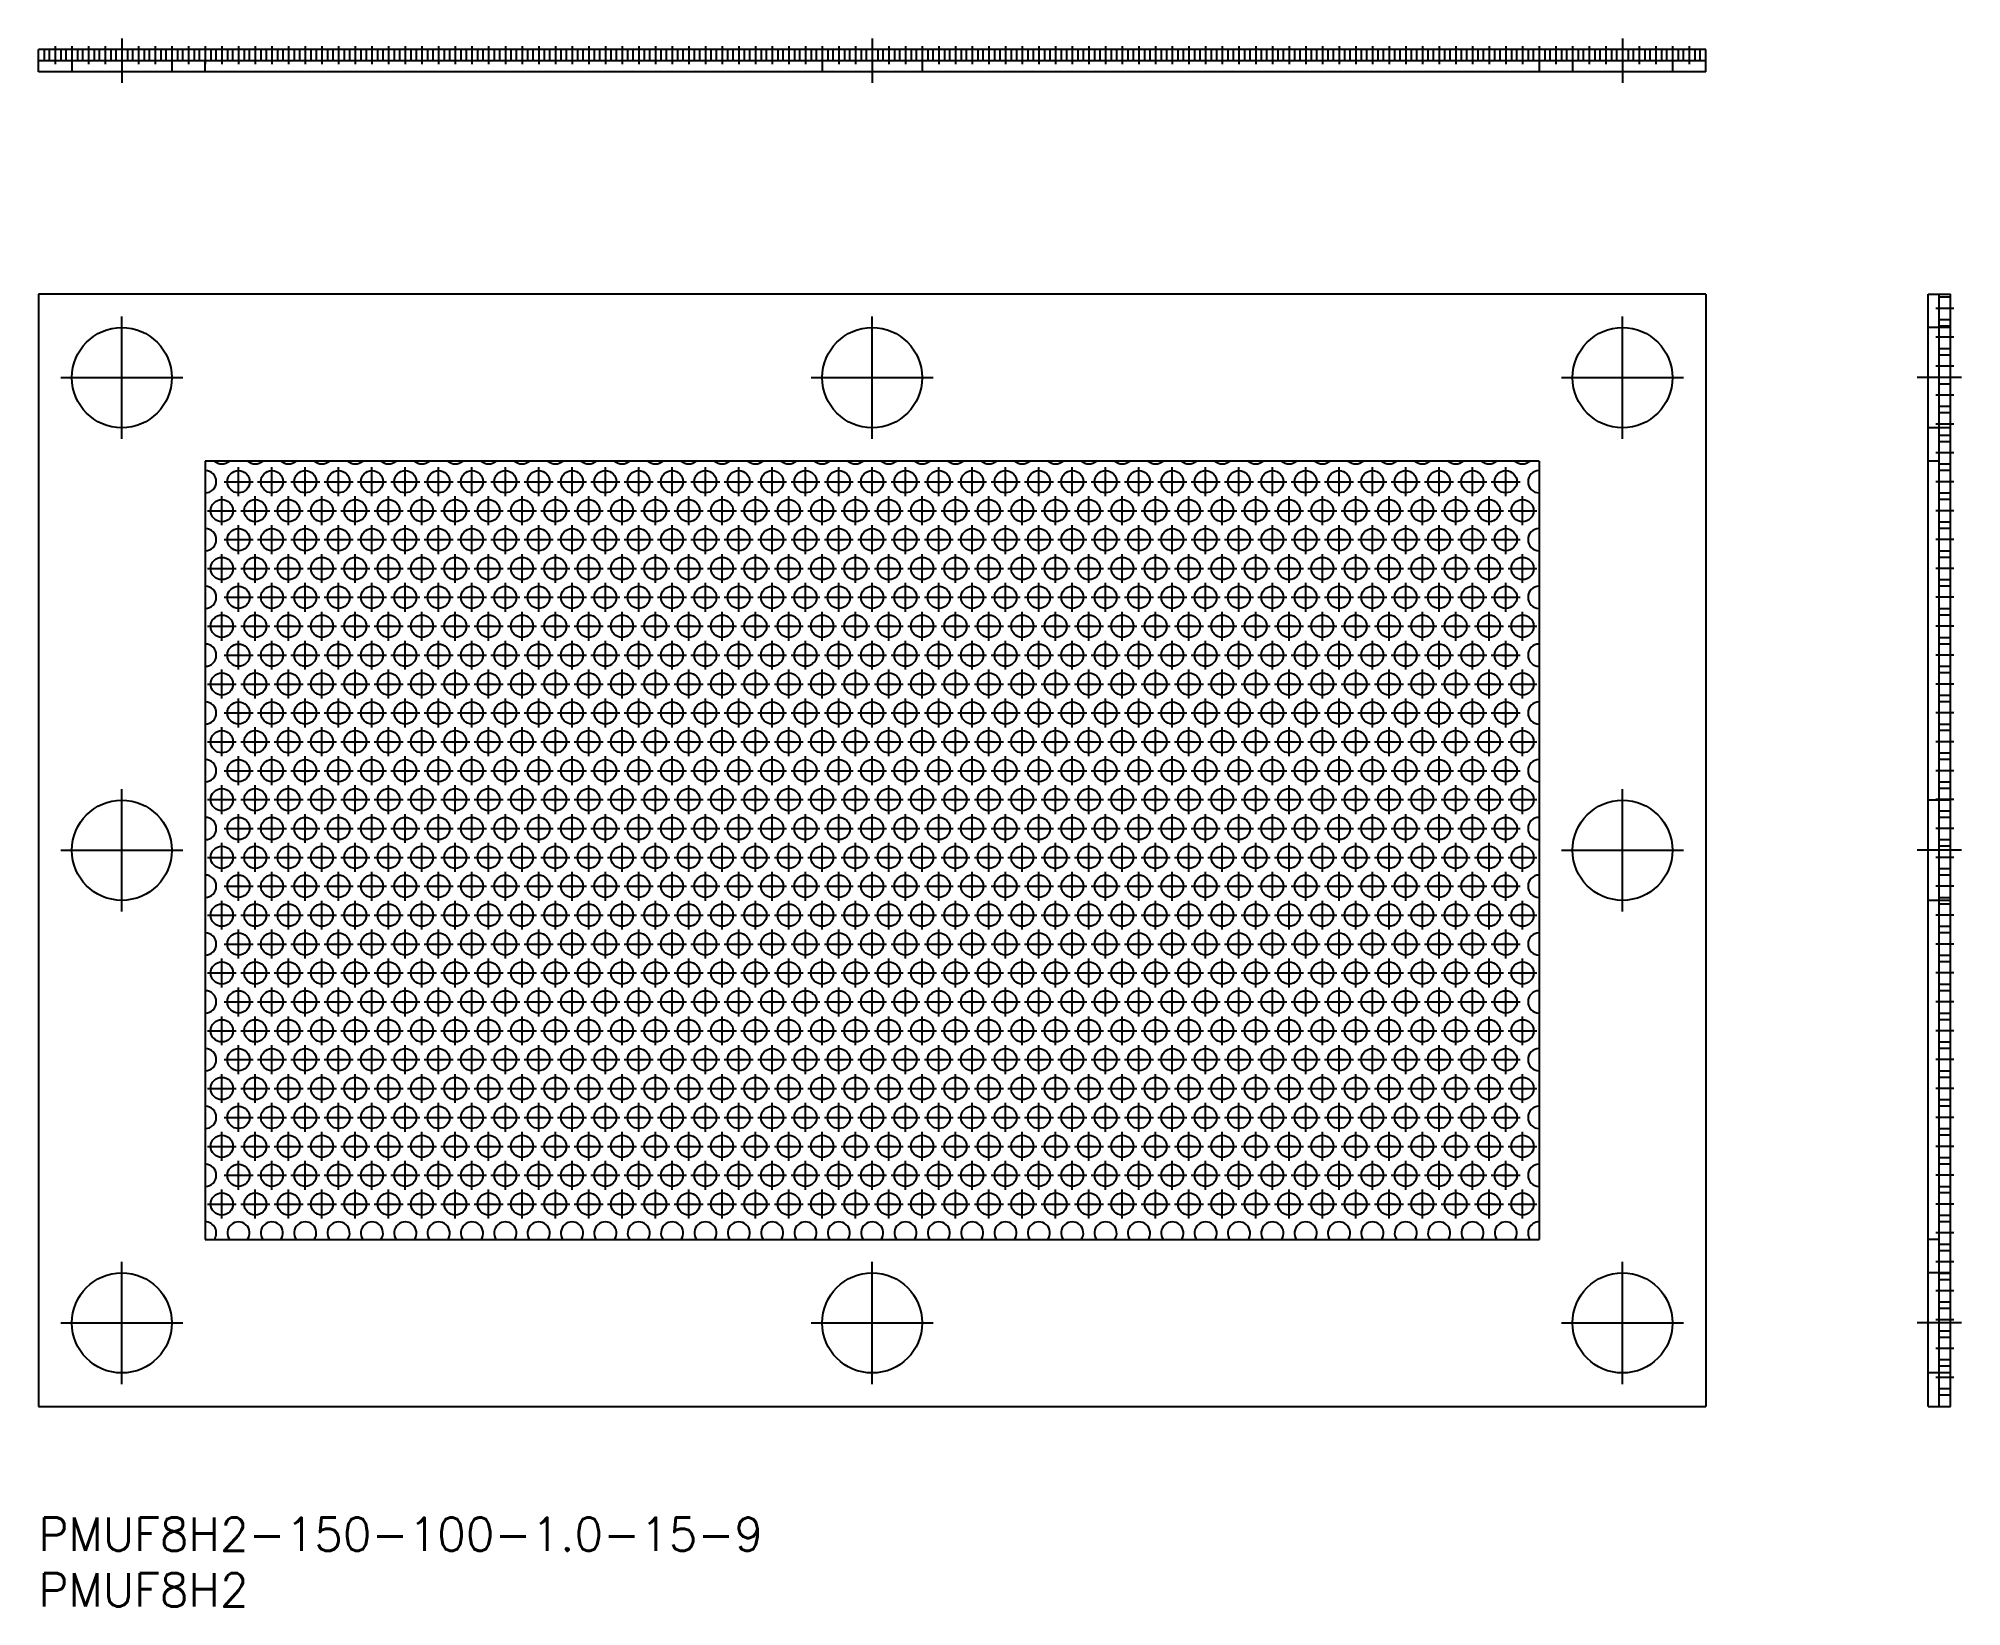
# Model space of a CAD drawing. Extents: x 0 to 173, y -8 to 133.
import ezdxf

# ---------------------------------------------------------------- set-up
doc = ezdxf.new("R2010")
doc.units = 0
doc.header["$LTSCALE"] = 0.5
doc.linetypes.add('CENTER', pattern=[50.8, 31.75, -6.35, 6.35, -6.35])
doc.linetypes.add('DASHED', pattern=[19.05, 12.7, -6.35])
for name, color, linetype in [('MSM_CENTER', 1, 'CENTER'), ('MSM_CONTINUOUS', 7, 'CONTINUOUS'), ('MSM_DASHED', 4, 'DASHED'), ('MSM_PART_NUMBER', 7, 'CONTINUOUS')]:
    doc.layers.add(name, color=color, linetype=linetype)
doc.styles.get("Standard").update_dxf_attribs({"font": 'txt.shx', "height": 3, "bigfont": 'bigfont.shx'})

# ---------------------------------------------------------------- blocks, each defined once
blk = doc.blocks.new('*U35')
at = {"layer": 'MSM_PART_NUMBER'}
blk.add_text('PMUF8H2-150-100-1.0-15-9', height=3, dxfattribs=at).set_placement((0, -3))
blk = doc.blocks.new('*U36')
at = {"layer": 'MSM_PART_NUMBER'}
blk.add_text('PMUF8H2', height=3, dxfattribs=at).set_placement((0, -8))

msp = doc.modelspace()

# ---------------------------------------------------------------- linework, layer by layer
at = {"layer": 'MSM_CENTER'}
for p, q in [((1.5, 132.3), (1.5, 130.7)), ((3, 132.3), (3, 130.7)), ((4.5, 132.3), (4.5, 130.7)), ((6, 132.3), (6, 130.7)), ((7.5, 133), (7.5, 129)), ((9, 132.3), (9, 130.7)), ((10.5, 132.3), (10.5, 130.7)), ((12, 132.3), (12, 130.7)), ((13.5, 132.3), (13.5, 130.7)), ((15, 132.3), (15, 130.7)), ((16.5, 132.3), (16.5, 130.7)), ((18, 132.3), (18, 130.7)), ((19.5, 132.3), (19.5, 130.7)), ((21, 132.3), (21, 130.7)), ((22.5, 132.3), (22.5, 130.7)), ((24, 132.3), (24, 130.7)), ((25.5, 132.3), (25.5, 130.7)), ((27, 132.3), (27, 130.7)), ((28.5, 132.3), (28.5, 130.7)), ((30, 132.3), (30, 130.7)), ((31.5, 132.3), (31.5, 130.7)), ((33, 132.3), (33, 130.7)), ((34.5, 132.3), (34.5, 130.7)), ((36, 132.3), (36, 130.7)), ((37.5, 132.3), (37.5, 130.7)), ((39, 132.3), (39, 130.7)), ((40.5, 132.3), (40.5, 130.7)), ((42, 132.3), (42, 130.7)), ((43.5, 132.3), (43.5, 130.7)), ((45, 132.3), (45, 130.7)), ((46.5, 132.3), (46.5, 130.7)), ((48, 132.3), (48, 130.7)), ((49.5, 132.3), (49.5, 130.7)), ((51, 132.3), (51, 130.7)), ((52.5, 132.3), (52.5, 130.7)), ((54, 132.3), (54, 130.7)), ((55.5, 132.3), (55.5, 130.7)), ((57, 132.3), (57, 130.7)), ((58.5, 132.3), (58.5, 130.7)), ((60, 132.3), (60, 130.7)), ((61.5, 132.3), (61.5, 130.7)), ((63, 132.3), (63, 130.7)), ((64.5, 132.3), (64.5, 130.7)), ((66, 132.3), (66, 130.7)), ((67.5, 132.3), (67.5, 130.7)), ((69, 132.3), (69, 130.7)), ((70.5, 132.3), (70.5, 130.7)), ((72, 132.3), (72, 130.7)), ((73.5, 132.3), (73.5, 130.7)), ((75, 133), (75, 129)), ((76.5, 132.3), (76.5, 130.7)), ((78, 132.3), (78, 130.7)), ((79.5, 132.3), (79.5, 130.7)), ((81, 132.3), (81, 130.7)), ((82.5, 132.3), (82.5, 130.7)), ((84, 132.3), (84, 130.7)), ((85.5, 132.3), (85.5, 130.7)), ((87, 132.3), (87, 130.7)), ((88.5, 132.3), (88.5, 130.7)), ((90, 132.3), (90, 130.7)), ((91.5, 132.3), (91.5, 130.7)), ((93, 132.3), (93, 130.7)), ((94.5, 132.3), (94.5, 130.7)), ((96, 132.3), (96, 130.7)), ((97.5, 132.3), (97.5, 130.7)), ((99, 132.3), (99, 130.7)), ((100.5, 132.3), (100.5, 130.7)), ((102, 132.3), (102, 130.7)), ((103.5, 132.3), (103.5, 130.7)), ((105, 132.3), (105, 130.7)), ((106.5, 132.3), (106.5, 130.7)), ((108, 132.3), (108, 130.7)), ((109.5, 132.3), (109.5, 130.7)), ((111, 132.3), (111, 130.7)), ((112.5, 132.3), (112.5, 130.7)), ((114, 132.3), (114, 130.7)), ((115.5, 132.3), (115.5, 130.7)), ((117, 132.3), (117, 130.7)), ((118.5, 132.3), (118.5, 130.7)), ((120, 132.3), (120, 130.7)), ((121.5, 132.3), (121.5, 130.7)), ((123, 132.3), (123, 130.7)), ((124.5, 132.3), (124.5, 130.7)), ((126, 132.3), (126, 130.7)), ((127.5, 132.3), (127.5, 130.7)), ((129, 132.3), (129, 130.7)), ((130.5, 132.3), (130.5, 130.7)), ((132, 132.3), (132, 130.7)), ((133.5, 132.3), (133.5, 130.7)), ((135, 132.3), (135, 130.7)), ((136.5, 132.3), (136.5, 130.7)), ((138, 132.3), (138, 130.7)), ((139.5, 132.3), (139.5, 130.7)), ((141, 132.3), (141, 130.7)), ((142.5, 133), (142.5, 129)), ((144, 132.3), (144, 130.7)), ((145.5, 132.3), (145.5, 130.7)), ((147, 132.3), (147, 130.7)), ((148.5, 132.3), (148.5, 130.7)), ((7.5, 97), (7.5, 108)), ((75, 97), (75, 108)), ((142.5, 97), (142.5, 108)), ((172.3, 108.73), (170.7, 108.73)), ((172.3, 106.13), (170.7, 106.13)), ((2, 102.5), (13, 102.5)), ((69.5, 102.5), (80.5, 102.5)), ((137, 102.5), (148, 102.5)), ((173, 102.5), (169, 102.5)), ((172.3, 103.53), (170.7, 103.53)), ((172.3, 100.93), (170.7, 100.93)), ((172.3, 98.33), (170.7, 98.33)), ((172.3, 95.74), (170.7, 95.74)), ((18, 91.84), (18, 94.44)), ((21, 91.84), (21, 94.44)), ((24, 91.84), (24, 94.44)), ((27, 91.84), (27, 94.44)), ((30, 91.84), (30, 94.44)), ((33, 91.84), (33, 94.44)), ((36, 91.84), (36, 94.44)), ((39, 91.84), (39, 94.44)), ((42, 91.84), (42, 94.44)), ((45, 91.84), (45, 94.44)), ((48, 91.84), (48, 94.44)), ((51, 91.84), (51, 94.44)), ((54, 91.84), (54, 94.44)), ((57, 91.84), (57, 94.44)), ((60, 91.84), (60, 94.44)), ((63, 91.84), (63, 94.44)), ((66, 91.84), (66, 94.44)), ((69, 91.84), (69, 94.44)), ((72, 91.84), (72, 94.44)), ((75, 91.84), (75, 94.44)), ((78, 91.84), (78, 94.44)), ((81, 91.84), (81, 94.44)), ((84, 91.84), (84, 94.44)), ((87, 91.84), (87, 94.44)), ((90, 91.84), (90, 94.44)), ((93, 91.84), (93, 94.44)), ((96, 91.84), (96, 94.44)), ((99, 91.84), (99, 94.44)), ((102, 91.84), (102, 94.44)), ((105, 91.84), (105, 94.44)), ((108, 91.84), (108, 94.44)), ((111, 91.84), (111, 94.44)), ((114, 91.84), (114, 94.44)), ((117, 91.84), (117, 94.44)), ((120, 91.84), (120, 94.44)), ((123, 91.84), (123, 94.44)), ((126, 91.84), (126, 94.44)), ((129, 91.84), (129, 94.44)), ((132, 91.84), (132, 94.44)), ((16.5, 89.24), (16.5, 91.84)), ((16.7, 93.14), (19.3, 93.14)), ((19.5, 89.24), (19.5, 91.84)), ((19.7, 93.14), (22.3, 93.14)), ((22.5, 89.24), (22.5, 91.84)), ((22.7, 93.14), (25.3, 93.14)), ((25.5, 89.24), (25.5, 91.84)), ((25.7, 93.14), (28.3, 93.14)), ((28.5, 89.24), (28.5, 91.84)), ((28.7, 93.14), (31.3, 93.14)), ((31.5, 89.24), (31.5, 91.84)), ((31.7, 93.14), (34.3, 93.14)), ((34.5, 89.24), (34.5, 91.84)), ((34.7, 93.14), (37.3, 93.14)), ((37.5, 89.24), (37.5, 91.84)), ((37.7, 93.14), (40.3, 93.14)), ((40.5, 89.24), (40.5, 91.84)), ((40.7, 93.14), (43.3, 93.14)), ((43.5, 89.24), (43.5, 91.84)), ((43.7, 93.14), (46.3, 93.14)), ((46.5, 89.24), (46.5, 91.84)), ((46.7, 93.14), (49.3, 93.14)), ((49.5, 89.24), (49.5, 91.84)), ((49.7, 93.14), (52.3, 93.14)), ((52.5, 89.24), (52.5, 91.84)), ((52.7, 93.14), (55.3, 93.14)), ((55.5, 89.24), (55.5, 91.84)), ((55.7, 93.14), (58.3, 93.14)), ((58.5, 89.24), (58.5, 91.84)), ((58.7, 93.14), (61.3, 93.14)), ((61.5, 89.24), (61.5, 91.84)), ((61.7, 93.14), (64.3, 93.14)), ((64.5, 89.24), (64.5, 91.84)), ((64.7, 93.14), (67.3, 93.14)), ((67.5, 89.24), (67.5, 91.84)), ((67.7, 93.14), (70.3, 93.14)), ((70.5, 89.24), (70.5, 91.84)), ((70.7, 93.14), (73.3, 93.14)), ((73.5, 89.24), (73.5, 91.84)), ((73.7, 93.14), (76.3, 93.14)), ((76.5, 89.24), (76.5, 91.84)), ((76.7, 93.14), (79.3, 93.14)), ((79.5, 89.24), (79.5, 91.84)), ((79.7, 93.14), (82.3, 93.14)), ((82.5, 89.24), (82.5, 91.84)), ((82.7, 93.14), (85.3, 93.14)), ((85.5, 89.24), (85.5, 91.84)), ((85.7, 93.14), (88.3, 93.14)), ((88.5, 89.24), (88.5, 91.84)), ((88.7, 93.14), (91.3, 93.14)), ((91.5, 89.24), (91.5, 91.84)), ((91.7, 93.14), (94.3, 93.14)), ((94.5, 89.24), (94.5, 91.84)), ((94.7, 93.14), (97.3, 93.14)), ((97.5, 89.24), (97.5, 91.84)), ((97.7, 93.14), (100.3, 93.14)), ((100.5, 89.24), (100.5, 91.84)), ((100.7, 93.14), (103.3, 93.14)), ((103.5, 89.24), (103.5, 91.84)), ((103.7, 93.14), (106.3, 93.14)), ((106.5, 89.24), (106.5, 91.84)), ((106.7, 93.14), (109.3, 93.14)), ((109.5, 89.24), (109.5, 91.84)), ((109.7, 93.14), (112.3, 93.14)), ((112.5, 89.24), (112.5, 91.84)), ((112.7, 93.14), (115.3, 93.14)), ((115.5, 89.24), (115.5, 91.84)), ((115.7, 93.14), (118.3, 93.14)), ((118.5, 89.24), (118.5, 91.84)), ((118.7, 93.14), (121.3, 93.14)), ((121.5, 89.24), (121.5, 91.84)), ((121.7, 93.14), (124.3, 93.14)), ((124.5, 89.24), (124.5, 91.84)), ((124.7, 93.14), (127.3, 93.14)), ((127.5, 89.24), (127.5, 91.84)), ((127.7, 93.14), (130.3, 93.14)), ((130.5, 89.24), (130.5, 91.84)), ((130.7, 93.14), (133.3, 93.14)), ((133.5, 89.24), (133.5, 91.84)), ((172.3, 93.14), (170.7, 93.14)), ((15.2, 90.54), (17.8, 90.54)), ((18.2, 90.54), (20.8, 90.54)), ((21.2, 90.54), (23.8, 90.54)), ((24.2, 90.54), (26.8, 90.54)), ((27.2, 90.54), (29.8, 90.54)), ((30.2, 90.54), (32.8, 90.54)), ((33.2, 90.54), (35.8, 90.54)), ((36.2, 90.54), (38.8, 90.54)), ((39.2, 90.54), (41.8, 90.54)), ((42.2, 90.54), (44.8, 90.54)), ((45.2, 90.54), (47.8, 90.54)), ((48.2, 90.54), (50.8, 90.54)), ((51.2, 90.54), (53.8, 90.54)), ((54.2, 90.54), (56.8, 90.54)), ((57.2, 90.54), (59.8, 90.54)), ((60.2, 90.54), (62.8, 90.54)), ((63.2, 90.54), (65.8, 90.54)), ((66.2, 90.54), (68.8, 90.54)), ((69.2, 90.54), (71.8, 90.54)), ((72.2, 90.54), (74.8, 90.54)), ((75.2, 90.54), (77.8, 90.54)), ((78.2, 90.54), (80.8, 90.54)), ((81.2, 90.54), (83.8, 90.54)), ((84.2, 90.54), (86.8, 90.54)), ((87.2, 90.54), (89.8, 90.54)), ((90.2, 90.54), (92.8, 90.54)), ((93.2, 90.54), (95.8, 90.54)), ((96.2, 90.54), (98.8, 90.54)), ((99.2, 90.54), (101.8, 90.54)), ((102.2, 90.54), (104.8, 90.54)), ((105.2, 90.54), (107.8, 90.54)), ((108.2, 90.54), (110.8, 90.54)), ((111.2, 90.54), (113.8, 90.54)), ((114.2, 90.54), (116.8, 90.54)), ((117.2, 90.54), (119.8, 90.54)), ((120.2, 90.54), (122.8, 90.54)), ((123.2, 90.54), (125.8, 90.54)), ((126.2, 90.54), (128.8, 90.54)), ((129.2, 90.54), (131.8, 90.54)), ((132.2, 90.54), (134.8, 90.54)), ((172.3, 90.54), (170.7, 90.54)), ((18, 86.64), (18, 89.24)), ((21, 86.64), (21, 89.24)), ((24, 86.64), (24, 89.24)), ((27, 86.64), (27, 89.24)), ((30, 86.64), (30, 89.24)), ((33, 86.64), (33, 89.24)), ((36, 86.64), (36, 89.24)), ((39, 86.64), (39, 89.24)), ((42, 86.64), (42, 89.24)), ((45, 86.64), (45, 89.24)), ((48, 86.64), (48, 89.24)), ((51, 86.64), (51, 89.24)), ((54, 86.64), (54, 89.24)), ((57, 86.64), (57, 89.24)), ((60, 86.64), (60, 89.24)), ((63, 86.64), (63, 89.24)), ((66, 86.64), (66, 89.24)), ((69, 86.64), (69, 89.24)), ((72, 86.64), (72, 89.24)), ((75, 86.64), (75, 89.24)), ((78, 86.64), (78, 89.24)), ((81, 86.64), (81, 89.24)), ((84, 86.64), (84, 89.24)), ((87, 86.64), (87, 89.24)), ((90, 86.64), (90, 89.24)), ((93, 86.64), (93, 89.24)), ((96, 86.64), (96, 89.24)), ((99, 86.64), (99, 89.24)), ((102, 86.64), (102, 89.24)), ((105, 86.64), (105, 89.24)), ((108, 86.64), (108, 89.24)), ((111, 86.64), (111, 89.24)), ((114, 86.64), (114, 89.24)), ((117, 86.64), (117, 89.24)), ((120, 86.64), (120, 89.24)), ((123, 86.64), (123, 89.24)), ((126, 86.64), (126, 89.24)), ((129, 86.64), (129, 89.24)), ((132, 86.64), (132, 89.24)), ((16.5, 84.04), (16.5, 86.64)), ((16.7, 87.94), (19.3, 87.94)), ((19.5, 84.04), (19.5, 86.64)), ((19.7, 87.94), (22.3, 87.94)), ((22.5, 84.04), (22.5, 86.64)), ((22.7, 87.94), (25.3, 87.94)), ((25.5, 84.04), (25.5, 86.64)), ((25.7, 87.94), (28.3, 87.94)), ((28.5, 84.04), (28.5, 86.64)), ((28.7, 87.94), (31.3, 87.94)), ((31.5, 84.04), (31.5, 86.64)), ((31.7, 87.94), (34.3, 87.94)), ((34.5, 84.04), (34.5, 86.64)), ((34.7, 87.94), (37.3, 87.94)), ((37.5, 84.04), (37.5, 86.64)), ((37.7, 87.94), (40.3, 87.94)), ((40.5, 84.04), (40.5, 86.64)), ((40.7, 87.94), (43.3, 87.94)), ((43.5, 84.04), (43.5, 86.64)), ((43.7, 87.94), (46.3, 87.94)), ((46.5, 84.04), (46.5, 86.64)), ((46.7, 87.94), (49.3, 87.94)), ((49.5, 84.04), (49.5, 86.64)), ((49.7, 87.94), (52.3, 87.94)), ((52.5, 84.04), (52.5, 86.64)), ((52.7, 87.94), (55.3, 87.94)), ((55.5, 84.04), (55.5, 86.64)), ((55.7, 87.94), (58.3, 87.94)), ((58.5, 84.04), (58.5, 86.64)), ((58.7, 87.94), (61.3, 87.94)), ((61.5, 84.04), (61.5, 86.64)), ((61.7, 87.94), (64.3, 87.94)), ((64.5, 84.04), (64.5, 86.64)), ((64.7, 87.94), (67.3, 87.94)), ((67.5, 84.04), (67.5, 86.64)), ((67.7, 87.94), (70.3, 87.94)), ((70.5, 84.04), (70.5, 86.64)), ((70.7, 87.94), (73.3, 87.94)), ((73.5, 84.04), (73.5, 86.64)), ((73.7, 87.94), (76.3, 87.94)), ((76.5, 84.04), (76.5, 86.64)), ((76.7, 87.94), (79.3, 87.94)), ((79.5, 84.04), (79.5, 86.64)), ((79.7, 87.94), (82.3, 87.94)), ((82.5, 84.04), (82.5, 86.64)), ((82.7, 87.94), (85.3, 87.94)), ((85.5, 84.04), (85.5, 86.64)), ((85.7, 87.94), (88.3, 87.94)), ((88.5, 84.04), (88.5, 86.64)), ((88.7, 87.94), (91.3, 87.94)), ((91.5, 84.04), (91.5, 86.64)), ((91.7, 87.94), (94.3, 87.94)), ((94.5, 84.04), (94.5, 86.64)), ((94.7, 87.94), (97.3, 87.94)), ((97.5, 84.04), (97.5, 86.64)), ((97.7, 87.94), (100.3, 87.94)), ((100.5, 84.04), (100.5, 86.64)), ((100.7, 87.94), (103.3, 87.94)), ((103.5, 84.04), (103.5, 86.64)), ((103.7, 87.94), (106.3, 87.94)), ((106.5, 84.04), (106.5, 86.64)), ((106.7, 87.94), (109.3, 87.94)), ((109.5, 84.04), (109.5, 86.64)), ((109.7, 87.94), (112.3, 87.94)), ((112.5, 84.04), (112.5, 86.64)), ((112.7, 87.94), (115.3, 87.94)), ((115.5, 84.04), (115.5, 86.64)), ((115.7, 87.94), (118.3, 87.94)), ((118.5, 84.04), (118.5, 86.64)), ((118.7, 87.94), (121.3, 87.94)), ((121.5, 84.04), (121.5, 86.64)), ((121.7, 87.94), (124.3, 87.94)), ((124.5, 84.04), (124.5, 86.64)), ((124.7, 87.94), (127.3, 87.94)), ((127.5, 84.04), (127.5, 86.64)), ((127.7, 87.94), (130.3, 87.94)), ((130.5, 84.04), (130.5, 86.64)), ((130.7, 87.94), (133.3, 87.94)), ((133.5, 84.04), (133.5, 86.64)), ((172.3, 87.94), (170.7, 87.94)), ((15.2, 85.34), (17.8, 85.34)), ((18.2, 85.34), (20.8, 85.34)), ((21.2, 85.34), (23.8, 85.34)), ((24.2, 85.34), (26.8, 85.34)), ((27.2, 85.34), (29.8, 85.34)), ((30.2, 85.34), (32.8, 85.34)), ((33.2, 85.34), (35.8, 85.34)), ((36.2, 85.34), (38.8, 85.34)), ((39.2, 85.34), (41.8, 85.34)), ((42.2, 85.34), (44.8, 85.34)), ((45.2, 85.34), (47.8, 85.34)), ((48.2, 85.34), (50.8, 85.34)), ((51.2, 85.34), (53.8, 85.34)), ((54.2, 85.34), (56.8, 85.34)), ((57.2, 85.34), (59.8, 85.34)), ((60.2, 85.34), (62.8, 85.34)), ((63.2, 85.34), (65.8, 85.34)), ((66.2, 85.34), (68.8, 85.34)), ((69.2, 85.34), (71.8, 85.34)), ((72.2, 85.34), (74.8, 85.34)), ((75.2, 85.34), (77.8, 85.34)), ((78.2, 85.34), (80.8, 85.34)), ((81.2, 85.34), (83.8, 85.34)), ((84.2, 85.34), (86.8, 85.34)), ((87.2, 85.34), (89.8, 85.34)), ((90.2, 85.34), (92.8, 85.34)), ((93.2, 85.34), (95.8, 85.34)), ((96.2, 85.34), (98.8, 85.34)), ((99.2, 85.34), (101.8, 85.34)), ((102.2, 85.34), (104.8, 85.34)), ((105.2, 85.34), (107.8, 85.34)), ((108.2, 85.34), (110.8, 85.34)), ((111.2, 85.34), (113.8, 85.34)), ((114.2, 85.34), (116.8, 85.34)), ((117.2, 85.34), (119.8, 85.34)), ((120.2, 85.34), (122.8, 85.34)), ((123.2, 85.34), (125.8, 85.34)), ((126.2, 85.34), (128.8, 85.34)), ((129.2, 85.34), (131.8, 85.34)), ((132.2, 85.34), (134.8, 85.34)), ((172.3, 85.34), (170.7, 85.34)), ((18, 81.45), (18, 84.05)), ((21, 81.45), (21, 84.05)), ((24, 81.45), (24, 84.05)), ((27, 81.45), (27, 84.05)), ((30, 81.45), (30, 84.05)), ((33, 81.45), (33, 84.05)), ((36, 81.45), (36, 84.05)), ((39, 81.45), (39, 84.05)), ((42, 81.45), (42, 84.05)), ((45, 81.45), (45, 84.05)), ((48, 81.45), (48, 84.05)), ((51, 81.45), (51, 84.05)), ((54, 81.45), (54, 84.05)), ((57, 81.45), (57, 84.05)), ((60, 81.45), (60, 84.05)), ((63, 81.45), (63, 84.05)), ((66, 81.45), (66, 84.05)), ((69, 81.45), (69, 84.05)), ((72, 81.45), (72, 84.05)), ((75, 81.45), (75, 84.05)), ((78, 81.45), (78, 84.05)), ((81, 81.45), (81, 84.05)), ((84, 81.45), (84, 84.05)), ((87, 81.45), (87, 84.05)), ((90, 81.45), (90, 84.05)), ((93, 81.45), (93, 84.05)), ((96, 81.45), (96, 84.05)), ((99, 81.45), (99, 84.05)), ((102, 81.45), (102, 84.05)), ((105, 81.45), (105, 84.05)), ((108, 81.45), (108, 84.05)), ((111, 81.45), (111, 84.05)), ((114, 81.45), (114, 84.05)), ((117, 81.45), (117, 84.05)), ((120, 81.45), (120, 84.05)), ((123, 81.45), (123, 84.05)), ((126, 81.45), (126, 84.05)), ((129, 81.45), (129, 84.05)), ((132, 81.45), (132, 84.05)), ((16.5, 78.85), (16.5, 81.45)), ((16.7, 82.75), (19.3, 82.75)), ((19.5, 78.85), (19.5, 81.45)), ((19.7, 82.75), (22.3, 82.75)), ((22.5, 78.85), (22.5, 81.45)), ((22.7, 82.75), (25.3, 82.75)), ((25.5, 78.85), (25.5, 81.45)), ((25.7, 82.75), (28.3, 82.75)), ((28.5, 78.85), (28.5, 81.45)), ((28.7, 82.75), (31.3, 82.75)), ((31.5, 78.85), (31.5, 81.45)), ((31.7, 82.75), (34.3, 82.75)), ((34.5, 78.85), (34.5, 81.45)), ((34.7, 82.75), (37.3, 82.75)), ((37.5, 78.85), (37.5, 81.45)), ((37.7, 82.75), (40.3, 82.75)), ((40.5, 78.85), (40.5, 81.45)), ((40.7, 82.75), (43.3, 82.75)), ((43.5, 78.85), (43.5, 81.45)), ((43.7, 82.75), (46.3, 82.75)), ((46.5, 78.85), (46.5, 81.45)), ((46.7, 82.75), (49.3, 82.75)), ((49.5, 78.85), (49.5, 81.45)), ((49.7, 82.75), (52.3, 82.75)), ((52.5, 78.85), (52.5, 81.45)), ((52.7, 82.75), (55.3, 82.75)), ((55.5, 78.85), (55.5, 81.45)), ((55.7, 82.75), (58.3, 82.75)), ((58.5, 78.85), (58.5, 81.45)), ((58.7, 82.75), (61.3, 82.75)), ((61.5, 78.85), (61.5, 81.45)), ((61.7, 82.75), (64.3, 82.75)), ((64.5, 78.85), (64.5, 81.45)), ((64.7, 82.75), (67.3, 82.75)), ((67.5, 78.85), (67.5, 81.45)), ((67.7, 82.75), (70.3, 82.75)), ((70.5, 78.85), (70.5, 81.45)), ((70.7, 82.75), (73.3, 82.75)), ((73.5, 78.85), (73.5, 81.45)), ((73.7, 82.75), (76.3, 82.75)), ((76.5, 78.85), (76.5, 81.45)), ((76.7, 82.75), (79.3, 82.75)), ((79.5, 78.85), (79.5, 81.45)), ((79.7, 82.75), (82.3, 82.75)), ((82.5, 78.85), (82.5, 81.45)), ((82.7, 82.75), (85.3, 82.75)), ((85.5, 78.85), (85.5, 81.45)), ((85.7, 82.75), (88.3, 82.75)), ((88.5, 78.85), (88.5, 81.45)), ((88.7, 82.75), (91.3, 82.75)), ((91.5, 78.85), (91.5, 81.45)), ((91.7, 82.75), (94.3, 82.75)), ((94.5, 78.85), (94.5, 81.45)), ((94.7, 82.75), (97.3, 82.75)), ((97.5, 78.85), (97.5, 81.45)), ((97.7, 82.75), (100.3, 82.75)), ((100.5, 78.85), (100.5, 81.45)), ((100.7, 82.75), (103.3, 82.75)), ((103.5, 78.85), (103.5, 81.45)), ((103.7, 82.75), (106.3, 82.75)), ((106.5, 78.85), (106.5, 81.45)), ((106.7, 82.75), (109.3, 82.75)), ((109.5, 78.85), (109.5, 81.45)), ((109.7, 82.75), (112.3, 82.75)), ((112.5, 78.85), (112.5, 81.45)), ((112.7, 82.75), (115.3, 82.75)), ((115.5, 78.85), (115.5, 81.45)), ((115.7, 82.75), (118.3, 82.75)), ((118.5, 78.85), (118.5, 81.45)), ((118.7, 82.75), (121.3, 82.75)), ((121.5, 78.85), (121.5, 81.45)), ((121.7, 82.75), (124.3, 82.75)), ((124.5, 78.85), (124.5, 81.45)), ((124.7, 82.75), (127.3, 82.75)), ((127.5, 78.85), (127.5, 81.45)), ((127.7, 82.75), (130.3, 82.75)), ((130.5, 78.85), (130.5, 81.45)), ((130.7, 82.75), (133.3, 82.75)), ((133.5, 78.85), (133.5, 81.45)), ((172.3, 82.75), (170.7, 82.75)), ((15.2, 80.15), (17.8, 80.15)), ((18.2, 80.15), (20.8, 80.15)), ((21.2, 80.15), (23.8, 80.15)), ((24.2, 80.15), (26.8, 80.15)), ((27.2, 80.15), (29.8, 80.15)), ((30.2, 80.15), (32.8, 80.15)), ((33.2, 80.15), (35.8, 80.15)), ((36.2, 80.15), (38.8, 80.15)), ((39.2, 80.15), (41.8, 80.15)), ((42.2, 80.15), (44.8, 80.15)), ((45.2, 80.15), (47.8, 80.15)), ((48.2, 80.15), (50.8, 80.15)), ((51.2, 80.15), (53.8, 80.15)), ((54.2, 80.15), (56.8, 80.15)), ((57.2, 80.15), (59.8, 80.15)), ((60.2, 80.15), (62.8, 80.15)), ((63.2, 80.15), (65.8, 80.15)), ((66.2, 80.15), (68.8, 80.15)), ((69.2, 80.15), (71.8, 80.15)), ((72.2, 80.15), (74.8, 80.15)), ((75.2, 80.15), (77.8, 80.15)), ((78.2, 80.15), (80.8, 80.15)), ((81.2, 80.15), (83.8, 80.15)), ((84.2, 80.15), (86.8, 80.15)), ((87.2, 80.15), (89.8, 80.15)), ((90.2, 80.15), (92.8, 80.15)), ((93.2, 80.15), (95.8, 80.15)), ((96.2, 80.15), (98.8, 80.15)), ((99.2, 80.15), (101.8, 80.15)), ((102.2, 80.15), (104.8, 80.15)), ((105.2, 80.15), (107.8, 80.15)), ((108.2, 80.15), (110.8, 80.15)), ((111.2, 80.15), (113.8, 80.15)), ((114.2, 80.15), (116.8, 80.15)), ((117.2, 80.15), (119.8, 80.15)), ((120.2, 80.15), (122.8, 80.15)), ((123.2, 80.15), (125.8, 80.15)), ((126.2, 80.15), (128.8, 80.15)), ((129.2, 80.15), (131.8, 80.15)), ((132.2, 80.15), (134.8, 80.15)), ((172.3, 80.15), (170.7, 80.15)), ((18, 76.25), (18, 78.85)), ((21, 76.25), (21, 78.85)), ((24, 76.25), (24, 78.85)), ((27, 76.25), (27, 78.85)), ((30, 76.25), (30, 78.85)), ((33, 76.25), (33, 78.85)), ((36, 76.25), (36, 78.85)), ((39, 76.25), (39, 78.85)), ((42, 76.25), (42, 78.85)), ((45, 76.25), (45, 78.85)), ((48, 76.25), (48, 78.85)), ((51, 76.25), (51, 78.85)), ((54, 76.25), (54, 78.85)), ((57, 76.25), (57, 78.85)), ((60, 76.25), (60, 78.85)), ((63, 76.25), (63, 78.85)), ((66, 76.25), (66, 78.85)), ((69, 76.25), (69, 78.85)), ((72, 76.25), (72, 78.85)), ((75, 76.25), (75, 78.85)), ((78, 76.25), (78, 78.85)), ((81, 76.25), (81, 78.85)), ((84, 76.25), (84, 78.85)), ((87, 76.25), (87, 78.85)), ((90, 76.25), (90, 78.85)), ((93, 76.25), (93, 78.85)), ((96, 76.25), (96, 78.85)), ((99, 76.25), (99, 78.85)), ((102, 76.25), (102, 78.85)), ((105, 76.25), (105, 78.85)), ((108, 76.25), (108, 78.85)), ((111, 76.25), (111, 78.85)), ((114, 76.25), (114, 78.85)), ((117, 76.25), (117, 78.85)), ((120, 76.25), (120, 78.85)), ((123, 76.25), (123, 78.85)), ((126, 76.25), (126, 78.85)), ((129, 76.25), (129, 78.85)), ((132, 76.25), (132, 78.85)), ((16.5, 73.65), (16.5, 76.25)), ((16.7, 77.55), (19.3, 77.55)), ((19.5, 73.65), (19.5, 76.25)), ((19.7, 77.55), (22.3, 77.55)), ((22.5, 73.65), (22.5, 76.25)), ((22.7, 77.55), (25.3, 77.55)), ((25.5, 73.65), (25.5, 76.25)), ((25.7, 77.55), (28.3, 77.55)), ((28.5, 73.65), (28.5, 76.25)), ((28.7, 77.55), (31.3, 77.55)), ((31.5, 73.65), (31.5, 76.25)), ((31.7, 77.55), (34.3, 77.55)), ((34.5, 73.65), (34.5, 76.25)), ((34.7, 77.55), (37.3, 77.55)), ((37.5, 73.65), (37.5, 76.25)), ((37.7, 77.55), (40.3, 77.55)), ((40.5, 73.65), (40.5, 76.25)), ((40.7, 77.55), (43.3, 77.55)), ((43.5, 73.65), (43.5, 76.25)), ((43.7, 77.55), (46.3, 77.55)), ((46.5, 73.65), (46.5, 76.25)), ((46.7, 77.55), (49.3, 77.55)), ((49.5, 73.65), (49.5, 76.25)), ((49.7, 77.55), (52.3, 77.55)), ((52.5, 73.65), (52.5, 76.25)), ((52.7, 77.55), (55.3, 77.55)), ((55.5, 73.65), (55.5, 76.25)), ((55.7, 77.55), (58.3, 77.55)), ((58.5, 73.65), (58.5, 76.25)), ((58.7, 77.55), (61.3, 77.55)), ((61.5, 73.65), (61.5, 76.25)), ((61.7, 77.55), (64.3, 77.55)), ((64.5, 73.65), (64.5, 76.25)), ((64.7, 77.55), (67.3, 77.55)), ((67.5, 73.65), (67.5, 76.25)), ((67.7, 77.55), (70.3, 77.55)), ((70.5, 73.65), (70.5, 76.25)), ((70.7, 77.55), (73.3, 77.55)), ((73.5, 73.65), (73.5, 76.25)), ((73.7, 77.55), (76.3, 77.55)), ((76.5, 73.65), (76.5, 76.25)), ((76.7, 77.55), (79.3, 77.55)), ((79.5, 73.65), (79.5, 76.25)), ((79.7, 77.55), (82.3, 77.55)), ((82.5, 73.65), (82.5, 76.25)), ((82.7, 77.55), (85.3, 77.55)), ((85.5, 73.65), (85.5, 76.25)), ((85.7, 77.55), (88.3, 77.55)), ((88.5, 73.65), (88.5, 76.25)), ((88.7, 77.55), (91.3, 77.55)), ((91.5, 73.65), (91.5, 76.25)), ((91.7, 77.55), (94.3, 77.55)), ((94.5, 73.65), (94.5, 76.25)), ((94.7, 77.55), (97.3, 77.55)), ((97.5, 73.65), (97.5, 76.25)), ((97.7, 77.55), (100.3, 77.55)), ((100.5, 73.65), (100.5, 76.25)), ((100.7, 77.55), (103.3, 77.55)), ((103.5, 73.65), (103.5, 76.25)), ((103.7, 77.55), (106.3, 77.55)), ((106.5, 73.65), (106.5, 76.25)), ((106.7, 77.55), (109.3, 77.55)), ((109.5, 73.65), (109.5, 76.25)), ((109.7, 77.55), (112.3, 77.55)), ((112.5, 73.65), (112.5, 76.25)), ((112.7, 77.55), (115.3, 77.55)), ((115.5, 73.65), (115.5, 76.25)), ((115.7, 77.55), (118.3, 77.55)), ((118.5, 73.65), (118.5, 76.25)), ((118.7, 77.55), (121.3, 77.55)), ((121.5, 73.65), (121.5, 76.25)), ((121.7, 77.55), (124.3, 77.55)), ((124.5, 73.65), (124.5, 76.25)), ((124.7, 77.55), (127.3, 77.55)), ((127.5, 73.65), (127.5, 76.25)), ((127.7, 77.55), (130.3, 77.55)), ((130.5, 73.65), (130.5, 76.25)), ((130.7, 77.55), (133.3, 77.55)), ((133.5, 73.65), (133.5, 76.25)), ((172.3, 77.55), (170.7, 77.55)), ((15.2, 74.95), (17.8, 74.95)), ((18.2, 74.95), (20.8, 74.95)), ((21.2, 74.95), (23.8, 74.95)), ((24.2, 74.95), (26.8, 74.95)), ((27.2, 74.95), (29.8, 74.95)), ((30.2, 74.95), (32.8, 74.95)), ((33.2, 74.95), (35.8, 74.95)), ((36.2, 74.95), (38.8, 74.95)), ((39.2, 74.95), (41.8, 74.95)), ((42.2, 74.95), (44.8, 74.95)), ((45.2, 74.95), (47.8, 74.95)), ((48.2, 74.95), (50.8, 74.95)), ((51.2, 74.95), (53.8, 74.95)), ((54.2, 74.95), (56.8, 74.95)), ((57.2, 74.95), (59.8, 74.95)), ((60.2, 74.95), (62.8, 74.95)), ((63.2, 74.95), (65.8, 74.95)), ((66.2, 74.95), (68.8, 74.95)), ((69.2, 74.95), (71.8, 74.95)), ((72.2, 74.95), (74.8, 74.95)), ((75.2, 74.95), (77.8, 74.95)), ((78.2, 74.95), (80.8, 74.95)), ((81.2, 74.95), (83.8, 74.95)), ((84.2, 74.95), (86.8, 74.95)), ((87.2, 74.95), (89.8, 74.95)), ((90.2, 74.95), (92.8, 74.95)), ((93.2, 74.95), (95.8, 74.95)), ((96.2, 74.95), (98.8, 74.95)), ((99.2, 74.95), (101.8, 74.95)), ((102.2, 74.95), (104.8, 74.95)), ((105.2, 74.95), (107.8, 74.95)), ((108.2, 74.95), (110.8, 74.95)), ((111.2, 74.95), (113.8, 74.95)), ((114.2, 74.95), (116.8, 74.95)), ((117.2, 74.95), (119.8, 74.95)), ((120.2, 74.95), (122.8, 74.95)), ((123.2, 74.95), (125.8, 74.95)), ((126.2, 74.95), (128.8, 74.95)), ((129.2, 74.95), (131.8, 74.95)), ((132.2, 74.95), (134.8, 74.95)), ((172.3, 74.95), (170.7, 74.95)), ((18, 71.05), (18, 73.65)), ((21, 71.05), (21, 73.65)), ((24, 71.05), (24, 73.65)), ((27, 71.05), (27, 73.65)), ((30, 71.05), (30, 73.65)), ((33, 71.05), (33, 73.65)), ((36, 71.05), (36, 73.65)), ((39, 71.05), (39, 73.65)), ((42, 71.05), (42, 73.65)), ((45, 71.05), (45, 73.65)), ((48, 71.05), (48, 73.65)), ((51, 71.05), (51, 73.65)), ((54, 71.05), (54, 73.65)), ((57, 71.05), (57, 73.65)), ((60, 71.05), (60, 73.65)), ((63, 71.05), (63, 73.65)), ((66, 71.05), (66, 73.65)), ((69, 71.05), (69, 73.65)), ((72, 71.05), (72, 73.65)), ((75, 71.05), (75, 73.65)), ((78, 71.05), (78, 73.65)), ((81, 71.05), (81, 73.65)), ((84, 71.05), (84, 73.65)), ((87, 71.05), (87, 73.65)), ((90, 71.05), (90, 73.65)), ((93, 71.05), (93, 73.65)), ((96, 71.05), (96, 73.65)), ((99, 71.05), (99, 73.65)), ((102, 71.05), (102, 73.65)), ((105, 71.05), (105, 73.65)), ((108, 71.05), (108, 73.65)), ((111, 71.05), (111, 73.65)), ((114, 71.05), (114, 73.65)), ((117, 71.05), (117, 73.65)), ((120, 71.05), (120, 73.65)), ((123, 71.05), (123, 73.65)), ((126, 71.05), (126, 73.65)), ((129, 71.05), (129, 73.65)), ((132, 71.05), (132, 73.65)), ((16.5, 68.46), (16.5, 71.06)), ((16.7, 72.35), (19.3, 72.35)), ((19.5, 68.46), (19.5, 71.06)), ((19.7, 72.35), (22.3, 72.35)), ((22.5, 68.46), (22.5, 71.06)), ((22.7, 72.35), (25.3, 72.35)), ((25.5, 68.46), (25.5, 71.06)), ((25.7, 72.35), (28.3, 72.35)), ((28.5, 68.46), (28.5, 71.06)), ((28.7, 72.35), (31.3, 72.35)), ((31.5, 68.46), (31.5, 71.06)), ((31.7, 72.35), (34.3, 72.35)), ((34.5, 68.46), (34.5, 71.06)), ((34.7, 72.35), (37.3, 72.35)), ((37.5, 68.46), (37.5, 71.06)), ((37.7, 72.35), (40.3, 72.35)), ((40.5, 68.46), (40.5, 71.06)), ((40.7, 72.35), (43.3, 72.35)), ((43.5, 68.46), (43.5, 71.06)), ((43.7, 72.35), (46.3, 72.35)), ((46.5, 68.46), (46.5, 71.06)), ((46.7, 72.35), (49.3, 72.35)), ((49.5, 68.46), (49.5, 71.06)), ((49.7, 72.35), (52.3, 72.35)), ((52.5, 68.46), (52.5, 71.06)), ((52.7, 72.35), (55.3, 72.35)), ((55.5, 68.46), (55.5, 71.06)), ((55.7, 72.35), (58.3, 72.35)), ((58.5, 68.46), (58.5, 71.06)), ((58.7, 72.35), (61.3, 72.35)), ((61.5, 68.46), (61.5, 71.06)), ((61.7, 72.35), (64.3, 72.35)), ((64.5, 68.46), (64.5, 71.06)), ((64.7, 72.35), (67.3, 72.35)), ((67.5, 68.46), (67.5, 71.06)), ((67.7, 72.35), (70.3, 72.35)), ((70.5, 68.46), (70.5, 71.06)), ((70.7, 72.35), (73.3, 72.35)), ((73.5, 68.46), (73.5, 71.06)), ((73.7, 72.35), (76.3, 72.35)), ((76.5, 68.46), (76.5, 71.06)), ((76.7, 72.35), (79.3, 72.35)), ((79.5, 68.46), (79.5, 71.06)), ((79.7, 72.35), (82.3, 72.35)), ((82.5, 68.46), (82.5, 71.06)), ((82.7, 72.35), (85.3, 72.35)), ((85.5, 68.46), (85.5, 71.06)), ((85.7, 72.35), (88.3, 72.35)), ((88.5, 68.46), (88.5, 71.06)), ((88.7, 72.35), (91.3, 72.35)), ((91.5, 68.46), (91.5, 71.06)), ((91.7, 72.35), (94.3, 72.35)), ((94.5, 68.46), (94.5, 71.06)), ((94.7, 72.35), (97.3, 72.35)), ((97.5, 68.46), (97.5, 71.06)), ((97.7, 72.35), (100.3, 72.35)), ((100.5, 68.46), (100.5, 71.06)), ((100.7, 72.35), (103.3, 72.35)), ((103.5, 68.46), (103.5, 71.06)), ((103.7, 72.35), (106.3, 72.35)), ((106.5, 68.46), (106.5, 71.06)), ((106.7, 72.35), (109.3, 72.35)), ((109.5, 68.46), (109.5, 71.06)), ((109.7, 72.35), (112.3, 72.35)), ((112.5, 68.46), (112.5, 71.06)), ((112.7, 72.35), (115.3, 72.35)), ((115.5, 68.46), (115.5, 71.06)), ((115.7, 72.35), (118.3, 72.35)), ((118.5, 68.46), (118.5, 71.06)), ((118.7, 72.35), (121.3, 72.35)), ((121.5, 68.46), (121.5, 71.06)), ((121.7, 72.35), (124.3, 72.35)), ((124.5, 68.46), (124.5, 71.06)), ((124.7, 72.35), (127.3, 72.35)), ((127.5, 68.46), (127.5, 71.06)), ((127.7, 72.35), (130.3, 72.35)), ((130.5, 68.46), (130.5, 71.06)), ((130.7, 72.35), (133.3, 72.35)), ((133.5, 68.46), (133.5, 71.06)), ((172.3, 72.35), (170.7, 72.35)), ((15.2, 69.76), (17.8, 69.76)), ((18.2, 69.76), (20.8, 69.76)), ((21.2, 69.76), (23.8, 69.76)), ((24.2, 69.76), (26.8, 69.76)), ((27.2, 69.76), (29.8, 69.76)), ((30.2, 69.76), (32.8, 69.76)), ((33.2, 69.76), (35.8, 69.76)), ((36.2, 69.76), (38.8, 69.76)), ((39.2, 69.76), (41.8, 69.76)), ((42.2, 69.76), (44.8, 69.76)), ((45.2, 69.76), (47.8, 69.76)), ((48.2, 69.76), (50.8, 69.76)), ((51.2, 69.76), (53.8, 69.76)), ((54.2, 69.76), (56.8, 69.76)), ((57.2, 69.76), (59.8, 69.76)), ((60.2, 69.76), (62.8, 69.76)), ((63.2, 69.76), (65.8, 69.76)), ((66.2, 69.76), (68.8, 69.76)), ((69.2, 69.76), (71.8, 69.76)), ((72.2, 69.76), (74.8, 69.76)), ((75.2, 69.76), (77.8, 69.76)), ((78.2, 69.76), (80.8, 69.76)), ((81.2, 69.76), (83.8, 69.76)), ((84.2, 69.76), (86.8, 69.76)), ((87.2, 69.76), (89.8, 69.76)), ((90.2, 69.76), (92.8, 69.76)), ((93.2, 69.76), (95.8, 69.76)), ((96.2, 69.76), (98.8, 69.76)), ((99.2, 69.76), (101.8, 69.76)), ((102.2, 69.76), (104.8, 69.76)), ((105.2, 69.76), (107.8, 69.76)), ((108.2, 69.76), (110.8, 69.76)), ((111.2, 69.76), (113.8, 69.76)), ((114.2, 69.76), (116.8, 69.76)), ((117.2, 69.76), (119.8, 69.76)), ((120.2, 69.76), (122.8, 69.76)), ((123.2, 69.76), (125.8, 69.76)), ((126.2, 69.76), (128.8, 69.76)), ((129.2, 69.76), (131.8, 69.76)), ((132.2, 69.76), (134.8, 69.76)), ((172.3, 69.76), (170.7, 69.76)), ((18, 65.86), (18, 68.46)), ((21, 65.86), (21, 68.46)), ((24, 65.86), (24, 68.46)), ((27, 65.86), (27, 68.46)), ((30, 65.86), (30, 68.46)), ((33, 65.86), (33, 68.46)), ((36, 65.86), (36, 68.46)), ((39, 65.86), (39, 68.46)), ((42, 65.86), (42, 68.46)), ((45, 65.86), (45, 68.46)), ((48, 65.86), (48, 68.46)), ((51, 65.86), (51, 68.46)), ((54, 65.86), (54, 68.46)), ((57, 65.86), (57, 68.46)), ((60, 65.86), (60, 68.46)), ((63, 65.86), (63, 68.46)), ((66, 65.86), (66, 68.46)), ((69, 65.86), (69, 68.46)), ((72, 65.86), (72, 68.46)), ((75, 65.86), (75, 68.46)), ((78, 65.86), (78, 68.46)), ((81, 65.86), (81, 68.46)), ((84, 65.86), (84, 68.46)), ((87, 65.86), (87, 68.46)), ((90, 65.86), (90, 68.46)), ((93, 65.86), (93, 68.46)), ((96, 65.86), (96, 68.46)), ((99, 65.86), (99, 68.46)), ((102, 65.86), (102, 68.46)), ((105, 65.86), (105, 68.46)), ((108, 65.86), (108, 68.46)), ((111, 65.86), (111, 68.46)), ((114, 65.86), (114, 68.46)), ((117, 65.86), (117, 68.46)), ((120, 65.86), (120, 68.46)), ((123, 65.86), (123, 68.46)), ((126, 65.86), (126, 68.46)), ((129, 65.86), (129, 68.46)), ((132, 65.86), (132, 68.46)), ((16.5, 63.26), (16.5, 65.86)), ((16.7, 67.16), (19.3, 67.16)), ((19.5, 63.26), (19.5, 65.86)), ((19.7, 67.16), (22.3, 67.16)), ((22.5, 63.26), (22.5, 65.86)), ((22.7, 67.16), (25.3, 67.16)), ((25.5, 63.26), (25.5, 65.86)), ((25.7, 67.16), (28.3, 67.16)), ((28.5, 63.26), (28.5, 65.86)), ((28.7, 67.16), (31.3, 67.16)), ((31.5, 63.26), (31.5, 65.86)), ((31.7, 67.16), (34.3, 67.16)), ((34.5, 63.26), (34.5, 65.86)), ((34.7, 67.16), (37.3, 67.16)), ((37.5, 63.26), (37.5, 65.86)), ((37.7, 67.16), (40.3, 67.16)), ((40.5, 63.26), (40.5, 65.86)), ((40.7, 67.16), (43.3, 67.16)), ((43.5, 63.26), (43.5, 65.86)), ((43.7, 67.16), (46.3, 67.16)), ((46.5, 63.26), (46.5, 65.86)), ((46.7, 67.16), (49.3, 67.16)), ((49.5, 63.26), (49.5, 65.86)), ((49.7, 67.16), (52.3, 67.16)), ((52.5, 63.26), (52.5, 65.86)), ((52.7, 67.16), (55.3, 67.16)), ((55.5, 63.26), (55.5, 65.86)), ((55.7, 67.16), (58.3, 67.16)), ((58.5, 63.26), (58.5, 65.86)), ((58.7, 67.16), (61.3, 67.16)), ((61.5, 63.26), (61.5, 65.86)), ((61.7, 67.16), (64.3, 67.16)), ((64.5, 63.26), (64.5, 65.86)), ((64.7, 67.16), (67.3, 67.16)), ((67.5, 63.26), (67.5, 65.86)), ((67.7, 67.16), (70.3, 67.16)), ((70.5, 63.26), (70.5, 65.86)), ((70.7, 67.16), (73.3, 67.16)), ((73.5, 63.26), (73.5, 65.86)), ((73.7, 67.16), (76.3, 67.16)), ((76.5, 63.26), (76.5, 65.86)), ((76.7, 67.16), (79.3, 67.16)), ((79.5, 63.26), (79.5, 65.86)), ((79.7, 67.16), (82.3, 67.16)), ((82.5, 63.26), (82.5, 65.86)), ((82.7, 67.16), (85.3, 67.16)), ((85.5, 63.26), (85.5, 65.86)), ((85.7, 67.16), (88.3, 67.16)), ((88.5, 63.26), (88.5, 65.86)), ((88.7, 67.16), (91.3, 67.16)), ((91.5, 63.26), (91.5, 65.86)), ((91.7, 67.16), (94.3, 67.16)), ((94.5, 63.26), (94.5, 65.86)), ((94.7, 67.16), (97.3, 67.16)), ((97.5, 63.26), (97.5, 65.86)), ((97.7, 67.16), (100.3, 67.16)), ((100.5, 63.26), (100.5, 65.86)), ((100.7, 67.16), (103.3, 67.16)), ((103.5, 63.26), (103.5, 65.86)), ((103.7, 67.16), (106.3, 67.16)), ((106.5, 63.26), (106.5, 65.86)), ((106.7, 67.16), (109.3, 67.16)), ((109.5, 63.26), (109.5, 65.86)), ((109.7, 67.16), (112.3, 67.16)), ((112.5, 63.26), (112.5, 65.86)), ((112.7, 67.16), (115.3, 67.16)), ((115.5, 63.26), (115.5, 65.86)), ((115.7, 67.16), (118.3, 67.16)), ((118.5, 63.26), (118.5, 65.86)), ((118.7, 67.16), (121.3, 67.16)), ((121.5, 63.26), (121.5, 65.86)), ((121.7, 67.16), (124.3, 67.16)), ((124.5, 63.26), (124.5, 65.86)), ((124.7, 67.16), (127.3, 67.16)), ((127.5, 63.26), (127.5, 65.86)), ((127.7, 67.16), (130.3, 67.16)), ((130.5, 63.26), (130.5, 65.86)), ((130.7, 67.16), (133.3, 67.16)), ((133.5, 63.26), (133.5, 65.86)), ((172.3, 67.16), (170.7, 67.16)), ((7.5, 54.5), (7.5, 65.5)), ((15.2, 64.56), (17.8, 64.56)), ((18.2, 64.56), (20.8, 64.56)), ((21.2, 64.56), (23.8, 64.56)), ((24.2, 64.56), (26.8, 64.56)), ((27.2, 64.56), (29.8, 64.56)), ((30.2, 64.56), (32.8, 64.56)), ((33.2, 64.56), (35.8, 64.56)), ((36.2, 64.56), (38.8, 64.56)), ((39.2, 64.56), (41.8, 64.56)), ((42.2, 64.56), (44.8, 64.56)), ((45.2, 64.56), (47.8, 64.56)), ((48.2, 64.56), (50.8, 64.56)), ((51.2, 64.56), (53.8, 64.56)), ((54.2, 64.56), (56.8, 64.56)), ((57.2, 64.56), (59.8, 64.56)), ((60.2, 64.56), (62.8, 64.56)), ((63.2, 64.56), (65.8, 64.56)), ((66.2, 64.56), (68.8, 64.56)), ((69.2, 64.56), (71.8, 64.56)), ((72.2, 64.56), (74.8, 64.56)), ((75.2, 64.56), (77.8, 64.56)), ((78.2, 64.56), (80.8, 64.56)), ((81.2, 64.56), (83.8, 64.56)), ((84.2, 64.56), (86.8, 64.56)), ((87.2, 64.56), (89.8, 64.56)), ((90.2, 64.56), (92.8, 64.56)), ((93.2, 64.56), (95.8, 64.56)), ((96.2, 64.56), (98.8, 64.56)), ((99.2, 64.56), (101.8, 64.56)), ((102.2, 64.56), (104.8, 64.56)), ((105.2, 64.56), (107.8, 64.56)), ((108.2, 64.56), (110.8, 64.56)), ((111.2, 64.56), (113.8, 64.56)), ((114.2, 64.56), (116.8, 64.56)), ((117.2, 64.56), (119.8, 64.56)), ((120.2, 64.56), (122.8, 64.56)), ((123.2, 64.56), (125.8, 64.56)), ((126.2, 64.56), (128.8, 64.56)), ((129.2, 64.56), (131.8, 64.56)), ((132.2, 64.56), (134.8, 64.56)), ((142.5, 54.5), (142.5, 65.5)), ((172.3, 64.56), (170.7, 64.56)), ((18, 60.66), (18, 63.26)), ((21, 60.66), (21, 63.26)), ((24, 60.66), (24, 63.26)), ((27, 60.66), (27, 63.26)), ((30, 60.66), (30, 63.26)), ((33, 60.66), (33, 63.26)), ((36, 60.66), (36, 63.26)), ((39, 60.66), (39, 63.26)), ((42, 60.66), (42, 63.26)), ((45, 60.66), (45, 63.26)), ((48, 60.66), (48, 63.26)), ((51, 60.66), (51, 63.26)), ((54, 60.66), (54, 63.26)), ((57, 60.66), (57, 63.26)), ((60, 60.66), (60, 63.26)), ((63, 60.66), (63, 63.26)), ((66, 60.66), (66, 63.26)), ((69, 60.66), (69, 63.26)), ((72, 60.66), (72, 63.26)), ((75, 60.66), (75, 63.26)), ((78, 60.66), (78, 63.26)), ((81, 60.66), (81, 63.26)), ((84, 60.66), (84, 63.26)), ((87, 60.66), (87, 63.26)), ((90, 60.66), (90, 63.26)), ((93, 60.66), (93, 63.26)), ((96, 60.66), (96, 63.26)), ((99, 60.66), (99, 63.26)), ((102, 60.66), (102, 63.26)), ((105, 60.66), (105, 63.26)), ((108, 60.66), (108, 63.26)), ((111, 60.66), (111, 63.26)), ((114, 60.66), (114, 63.26)), ((117, 60.66), (117, 63.26)), ((120, 60.66), (120, 63.26)), ((123, 60.66), (123, 63.26)), ((126, 60.66), (126, 63.26)), ((129, 60.66), (129, 63.26)), ((132, 60.66), (132, 63.26)), ((16.5, 58.06), (16.5, 60.66)), ((16.7, 61.96), (19.3, 61.96)), ((19.5, 58.06), (19.5, 60.66)), ((19.7, 61.96), (22.3, 61.96)), ((22.5, 58.06), (22.5, 60.66)), ((22.7, 61.96), (25.3, 61.96)), ((25.5, 58.06), (25.5, 60.66)), ((25.7, 61.96), (28.3, 61.96)), ((28.5, 58.06), (28.5, 60.66)), ((28.7, 61.96), (31.3, 61.96)), ((31.5, 58.06), (31.5, 60.66)), ((31.7, 61.96), (34.3, 61.96)), ((34.5, 58.06), (34.5, 60.66)), ((34.7, 61.96), (37.3, 61.96)), ((37.5, 58.06), (37.5, 60.66)), ((37.7, 61.96), (40.3, 61.96)), ((40.5, 58.06), (40.5, 60.66)), ((40.7, 61.96), (43.3, 61.96)), ((43.5, 58.06), (43.5, 60.66)), ((43.7, 61.96), (46.3, 61.96)), ((46.5, 58.06), (46.5, 60.66)), ((46.7, 61.96), (49.3, 61.96)), ((49.5, 58.06), (49.5, 60.66)), ((49.7, 61.96), (52.3, 61.96)), ((52.5, 58.06), (52.5, 60.66)), ((52.7, 61.96), (55.3, 61.96)), ((55.5, 58.06), (55.5, 60.66)), ((55.7, 61.96), (58.3, 61.96)), ((58.5, 58.06), (58.5, 60.66)), ((58.7, 61.96), (61.3, 61.96)), ((61.5, 58.06), (61.5, 60.66)), ((61.7, 61.96), (64.3, 61.96)), ((64.5, 58.06), (64.5, 60.66)), ((64.7, 61.96), (67.3, 61.96)), ((67.5, 58.06), (67.5, 60.66)), ((67.7, 61.96), (70.3, 61.96)), ((70.5, 58.06), (70.5, 60.66)), ((70.7, 61.96), (73.3, 61.96)), ((73.5, 58.06), (73.5, 60.66)), ((73.7, 61.96), (76.3, 61.96)), ((76.5, 58.06), (76.5, 60.66)), ((76.7, 61.96), (79.3, 61.96)), ((79.5, 58.06), (79.5, 60.66)), ((79.7, 61.96), (82.3, 61.96)), ((82.5, 58.06), (82.5, 60.66)), ((82.7, 61.96), (85.3, 61.96)), ((85.5, 58.06), (85.5, 60.66)), ((85.7, 61.96), (88.3, 61.96)), ((88.5, 58.06), (88.5, 60.66)), ((88.7, 61.96), (91.3, 61.96)), ((91.5, 58.06), (91.5, 60.66)), ((91.7, 61.96), (94.3, 61.96)), ((94.5, 58.06), (94.5, 60.66)), ((94.7, 61.96), (97.3, 61.96)), ((97.5, 58.06), (97.5, 60.66)), ((97.7, 61.96), (100.3, 61.96)), ((100.5, 58.06), (100.5, 60.66)), ((100.7, 61.96), (103.3, 61.96)), ((103.5, 58.06), (103.5, 60.66)), ((103.7, 61.96), (106.3, 61.96)), ((106.5, 58.06), (106.5, 60.66)), ((106.7, 61.96), (109.3, 61.96)), ((109.5, 58.06), (109.5, 60.66)), ((109.7, 61.96), (112.3, 61.96)), ((112.5, 58.06), (112.5, 60.66)), ((112.7, 61.96), (115.3, 61.96)), ((115.5, 58.06), (115.5, 60.66)), ((115.7, 61.96), (118.3, 61.96)), ((118.5, 58.06), (118.5, 60.66)), ((118.7, 61.96), (121.3, 61.96)), ((121.5, 58.06), (121.5, 60.66)), ((121.7, 61.96), (124.3, 61.96)), ((124.5, 58.06), (124.5, 60.66)), ((124.7, 61.96), (127.3, 61.96)), ((127.5, 58.06), (127.5, 60.66)), ((127.7, 61.96), (130.3, 61.96)), ((130.5, 58.06), (130.5, 60.66)), ((130.7, 61.96), (133.3, 61.96)), ((133.5, 58.06), (133.5, 60.66)), ((172.3, 61.96), (170.7, 61.96)), ((2, 60), (13, 60)), ((15.2, 59.36), (17.8, 59.36)), ((18.2, 59.36), (20.8, 59.36)), ((21.2, 59.36), (23.8, 59.36)), ((24.2, 59.36), (26.8, 59.36)), ((27.2, 59.36), (29.8, 59.36)), ((30.2, 59.36), (32.8, 59.36)), ((33.2, 59.36), (35.8, 59.36)), ((36.2, 59.36), (38.8, 59.36)), ((39.2, 59.36), (41.8, 59.36)), ((42.2, 59.36), (44.8, 59.36)), ((45.2, 59.36), (47.8, 59.36)), ((48.2, 59.36), (50.8, 59.36)), ((51.2, 59.36), (53.8, 59.36)), ((54.2, 59.36), (56.8, 59.36)), ((57.2, 59.36), (59.8, 59.36)), ((60.2, 59.36), (62.8, 59.36)), ((63.2, 59.36), (65.8, 59.36)), ((66.2, 59.36), (68.8, 59.36)), ((69.2, 59.36), (71.8, 59.36)), ((72.2, 59.36), (74.8, 59.36)), ((75.2, 59.36), (77.8, 59.36)), ((78.2, 59.36), (80.8, 59.36)), ((81.2, 59.36), (83.8, 59.36)), ((84.2, 59.36), (86.8, 59.36)), ((87.2, 59.36), (89.8, 59.36)), ((90.2, 59.36), (92.8, 59.36)), ((93.2, 59.36), (95.8, 59.36)), ((96.2, 59.36), (98.8, 59.36)), ((99.2, 59.36), (101.8, 59.36)), ((102.2, 59.36), (104.8, 59.36)), ((105.2, 59.36), (107.8, 59.36)), ((108.2, 59.36), (110.8, 59.36)), ((111.2, 59.36), (113.8, 59.36)), ((114.2, 59.36), (116.8, 59.36)), ((117.2, 59.36), (119.8, 59.36)), ((120.2, 59.36), (122.8, 59.36)), ((123.2, 59.36), (125.8, 59.36)), ((126.2, 59.36), (128.8, 59.36)), ((129.2, 59.36), (131.8, 59.36)), ((132.2, 59.36), (134.8, 59.36)), ((137, 60), (148, 60)), ((173, 60), (169, 60)), ((172.3, 59.36), (170.7, 59.36)), ((18, 55.47), (18, 58.07)), ((21, 55.47), (21, 58.07)), ((24, 55.47), (24, 58.07)), ((27, 55.47), (27, 58.07)), ((30, 55.47), (30, 58.07)), ((33, 55.47), (33, 58.07)), ((36, 55.47), (36, 58.07)), ((39, 55.47), (39, 58.07)), ((42, 55.47), (42, 58.07)), ((45, 55.47), (45, 58.07)), ((48, 55.47), (48, 58.07)), ((51, 55.47), (51, 58.07)), ((54, 55.47), (54, 58.07)), ((57, 55.47), (57, 58.07)), ((60, 55.47), (60, 58.07)), ((63, 55.47), (63, 58.07)), ((66, 55.47), (66, 58.07)), ((69, 55.47), (69, 58.07)), ((72, 55.47), (72, 58.07)), ((75, 55.47), (75, 58.07)), ((78, 55.47), (78, 58.07)), ((81, 55.47), (81, 58.07)), ((84, 55.47), (84, 58.07)), ((87, 55.47), (87, 58.07)), ((90, 55.47), (90, 58.07)), ((93, 55.47), (93, 58.07)), ((96, 55.47), (96, 58.07)), ((99, 55.47), (99, 58.07)), ((102, 55.47), (102, 58.07)), ((105, 55.47), (105, 58.07)), ((108, 55.47), (108, 58.07)), ((111, 55.47), (111, 58.07)), ((114, 55.47), (114, 58.07)), ((117, 55.47), (117, 58.07)), ((120, 55.47), (120, 58.07)), ((123, 55.47), (123, 58.07)), ((126, 55.47), (126, 58.07)), ((129, 55.47), (129, 58.07)), ((132, 55.47), (132, 58.07)), ((16.5, 52.87), (16.5, 55.47)), ((16.7, 56.77), (19.3, 56.77)), ((19.5, 52.87), (19.5, 55.47)), ((19.7, 56.77), (22.3, 56.77)), ((22.5, 52.87), (22.5, 55.47)), ((22.7, 56.77), (25.3, 56.77)), ((25.5, 52.87), (25.5, 55.47)), ((25.7, 56.77), (28.3, 56.77)), ((28.5, 52.87), (28.5, 55.47)), ((28.7, 56.77), (31.3, 56.77)), ((31.5, 52.87), (31.5, 55.47)), ((31.7, 56.77), (34.3, 56.77)), ((34.5, 52.87), (34.5, 55.47)), ((34.7, 56.77), (37.3, 56.77)), ((37.5, 52.87), (37.5, 55.47)), ((37.7, 56.77), (40.3, 56.77)), ((40.5, 52.87), (40.5, 55.47)), ((40.7, 56.77), (43.3, 56.77)), ((43.5, 52.87), (43.5, 55.47)), ((43.7, 56.77), (46.3, 56.77)), ((46.5, 52.87), (46.5, 55.47)), ((46.7, 56.77), (49.3, 56.77)), ((49.5, 52.87), (49.5, 55.47)), ((49.7, 56.77), (52.3, 56.77)), ((52.5, 52.87), (52.5, 55.47)), ((52.7, 56.77), (55.3, 56.77)), ((55.5, 52.87), (55.5, 55.47)), ((55.7, 56.77), (58.3, 56.77)), ((58.5, 52.87), (58.5, 55.47)), ((58.7, 56.77), (61.3, 56.77)), ((61.5, 52.87), (61.5, 55.47)), ((61.7, 56.77), (64.3, 56.77)), ((64.5, 52.87), (64.5, 55.47)), ((64.7, 56.77), (67.3, 56.77)), ((67.5, 52.87), (67.5, 55.47)), ((67.7, 56.77), (70.3, 56.77)), ((70.5, 52.87), (70.5, 55.47)), ((70.7, 56.77), (73.3, 56.77)), ((73.5, 52.87), (73.5, 55.47)), ((73.7, 56.77), (76.3, 56.77)), ((76.5, 52.87), (76.5, 55.47)), ((76.7, 56.77), (79.3, 56.77)), ((79.5, 52.87), (79.5, 55.47)), ((79.7, 56.77), (82.3, 56.77)), ((82.5, 52.87), (82.5, 55.47)), ((82.7, 56.77), (85.3, 56.77)), ((85.5, 52.87), (85.5, 55.47)), ((85.7, 56.77), (88.3, 56.77)), ((88.5, 52.87), (88.5, 55.47)), ((88.7, 56.77), (91.3, 56.77)), ((91.5, 52.87), (91.5, 55.47)), ((91.7, 56.77), (94.3, 56.77)), ((94.5, 52.87), (94.5, 55.47)), ((94.7, 56.77), (97.3, 56.77)), ((97.5, 52.87), (97.5, 55.47)), ((97.7, 56.77), (100.3, 56.77)), ((100.5, 52.87), (100.5, 55.47)), ((100.7, 56.77), (103.3, 56.77)), ((103.5, 52.87), (103.5, 55.47)), ((103.7, 56.77), (106.3, 56.77)), ((106.5, 52.87), (106.5, 55.47)), ((106.7, 56.77), (109.3, 56.77)), ((109.5, 52.87), (109.5, 55.47)), ((109.7, 56.77), (112.3, 56.77)), ((112.5, 52.87), (112.5, 55.47)), ((112.7, 56.77), (115.3, 56.77)), ((115.5, 52.87), (115.5, 55.47)), ((115.7, 56.77), (118.3, 56.77)), ((118.5, 52.87), (118.5, 55.47)), ((118.7, 56.77), (121.3, 56.77)), ((121.5, 52.87), (121.5, 55.47)), ((121.7, 56.77), (124.3, 56.77)), ((124.5, 52.87), (124.5, 55.47)), ((124.7, 56.77), (127.3, 56.77)), ((127.5, 52.87), (127.5, 55.47)), ((127.7, 56.77), (130.3, 56.77)), ((130.5, 52.87), (130.5, 55.47)), ((130.7, 56.77), (133.3, 56.77)), ((133.5, 52.87), (133.5, 55.47)), ((172.3, 56.77), (170.7, 56.77)), ((15.2, 54.17), (17.8, 54.17)), ((18.2, 54.17), (20.8, 54.17)), ((21.2, 54.17), (23.8, 54.17)), ((24.2, 54.17), (26.8, 54.17)), ((27.2, 54.17), (29.8, 54.17)), ((30.2, 54.17), (32.8, 54.17)), ((33.2, 54.17), (35.8, 54.17)), ((36.2, 54.17), (38.8, 54.17)), ((39.2, 54.17), (41.8, 54.17)), ((42.2, 54.17), (44.8, 54.17)), ((45.2, 54.17), (47.8, 54.17)), ((48.2, 54.17), (50.8, 54.17)), ((51.2, 54.17), (53.8, 54.17)), ((54.2, 54.17), (56.8, 54.17)), ((57.2, 54.17), (59.8, 54.17)), ((60.2, 54.17), (62.8, 54.17)), ((63.2, 54.17), (65.8, 54.17)), ((66.2, 54.17), (68.8, 54.17)), ((69.2, 54.17), (71.8, 54.17)), ((72.2, 54.17), (74.8, 54.17)), ((75.2, 54.17), (77.8, 54.17)), ((78.2, 54.17), (80.8, 54.17)), ((81.2, 54.17), (83.8, 54.17)), ((84.2, 54.17), (86.8, 54.17)), ((87.2, 54.17), (89.8, 54.17)), ((90.2, 54.17), (92.8, 54.17)), ((93.2, 54.17), (95.8, 54.17)), ((96.2, 54.17), (98.8, 54.17)), ((99.2, 54.17), (101.8, 54.17)), ((102.2, 54.17), (104.8, 54.17)), ((105.2, 54.17), (107.8, 54.17)), ((108.2, 54.17), (110.8, 54.17)), ((111.2, 54.17), (113.8, 54.17)), ((114.2, 54.17), (116.8, 54.17)), ((117.2, 54.17), (119.8, 54.17)), ((120.2, 54.17), (122.8, 54.17)), ((123.2, 54.17), (125.8, 54.17)), ((126.2, 54.17), (128.8, 54.17)), ((129.2, 54.17), (131.8, 54.17)), ((132.2, 54.17), (134.8, 54.17)), ((172.3, 54.17), (170.7, 54.17)), ((18, 50.27), (18, 52.87)), ((21, 50.27), (21, 52.87)), ((24, 50.27), (24, 52.87)), ((27, 50.27), (27, 52.87)), ((30, 50.27), (30, 52.87)), ((33, 50.27), (33, 52.87)), ((36, 50.27), (36, 52.87)), ((39, 50.27), (39, 52.87)), ((42, 50.27), (42, 52.87)), ((45, 50.27), (45, 52.87)), ((48, 50.27), (48, 52.87)), ((51, 50.27), (51, 52.87)), ((54, 50.27), (54, 52.87)), ((57, 50.27), (57, 52.87)), ((60, 50.27), (60, 52.87)), ((63, 50.27), (63, 52.87)), ((66, 50.27), (66, 52.87)), ((69, 50.27), (69, 52.87)), ((72, 50.27), (72, 52.87)), ((75, 50.27), (75, 52.87)), ((78, 50.27), (78, 52.87)), ((81, 50.27), (81, 52.87)), ((84, 50.27), (84, 52.87)), ((87, 50.27), (87, 52.87)), ((90, 50.27), (90, 52.87)), ((93, 50.27), (93, 52.87)), ((96, 50.27), (96, 52.87)), ((99, 50.27), (99, 52.87)), ((102, 50.27), (102, 52.87)), ((105, 50.27), (105, 52.87)), ((108, 50.27), (108, 52.87)), ((111, 50.27), (111, 52.87)), ((114, 50.27), (114, 52.87)), ((117, 50.27), (117, 52.87)), ((120, 50.27), (120, 52.87)), ((123, 50.27), (123, 52.87)), ((126, 50.27), (126, 52.87)), ((129, 50.27), (129, 52.87)), ((132, 50.27), (132, 52.87)), ((16.5, 47.67), (16.5, 50.27)), ((16.7, 51.57), (19.3, 51.57)), ((19.5, 47.67), (19.5, 50.27)), ((19.7, 51.57), (22.3, 51.57)), ((22.5, 47.67), (22.5, 50.27)), ((22.7, 51.57), (25.3, 51.57)), ((25.5, 47.67), (25.5, 50.27)), ((25.7, 51.57), (28.3, 51.57)), ((28.5, 47.67), (28.5, 50.27)), ((28.7, 51.57), (31.3, 51.57)), ((31.5, 47.67), (31.5, 50.27)), ((31.7, 51.57), (34.3, 51.57)), ((34.5, 47.67), (34.5, 50.27)), ((34.7, 51.57), (37.3, 51.57)), ((37.5, 47.67), (37.5, 50.27)), ((37.7, 51.57), (40.3, 51.57)), ((40.5, 47.67), (40.5, 50.27)), ((40.7, 51.57), (43.3, 51.57)), ((43.5, 47.67), (43.5, 50.27)), ((43.7, 51.57), (46.3, 51.57)), ((46.5, 47.67), (46.5, 50.27)), ((46.7, 51.57), (49.3, 51.57)), ((49.5, 47.67), (49.5, 50.27)), ((49.7, 51.57), (52.3, 51.57)), ((52.5, 47.67), (52.5, 50.27)), ((52.7, 51.57), (55.3, 51.57)), ((55.5, 47.67), (55.5, 50.27)), ((55.7, 51.57), (58.3, 51.57)), ((58.5, 47.67), (58.5, 50.27)), ((58.7, 51.57), (61.3, 51.57)), ((61.5, 47.67), (61.5, 50.27)), ((61.7, 51.57), (64.3, 51.57)), ((64.5, 47.67), (64.5, 50.27)), ((64.7, 51.57), (67.3, 51.57)), ((67.5, 47.67), (67.5, 50.27)), ((67.7, 51.57), (70.3, 51.57)), ((70.5, 47.67), (70.5, 50.27)), ((70.7, 51.57), (73.3, 51.57)), ((73.5, 47.67), (73.5, 50.27)), ((73.7, 51.57), (76.3, 51.57)), ((76.5, 47.67), (76.5, 50.27)), ((76.7, 51.57), (79.3, 51.57)), ((79.5, 47.67), (79.5, 50.27)), ((79.7, 51.57), (82.3, 51.57)), ((82.5, 47.67), (82.5, 50.27)), ((82.7, 51.57), (85.3, 51.57)), ((85.5, 47.67), (85.5, 50.27)), ((85.7, 51.57), (88.3, 51.57)), ((88.5, 47.67), (88.5, 50.27)), ((88.7, 51.57), (91.3, 51.57)), ((91.5, 47.67), (91.5, 50.27)), ((91.7, 51.57), (94.3, 51.57)), ((94.5, 47.67), (94.5, 50.27)), ((94.7, 51.57), (97.3, 51.57)), ((97.5, 47.67), (97.5, 50.27)), ((97.7, 51.57), (100.3, 51.57)), ((100.5, 47.67), (100.5, 50.27)), ((100.7, 51.57), (103.3, 51.57)), ((103.5, 47.67), (103.5, 50.27)), ((103.7, 51.57), (106.3, 51.57)), ((106.5, 47.67), (106.5, 50.27)), ((106.7, 51.57), (109.3, 51.57)), ((109.5, 47.67), (109.5, 50.27)), ((109.7, 51.57), (112.3, 51.57)), ((112.5, 47.67), (112.5, 50.27)), ((112.7, 51.57), (115.3, 51.57)), ((115.5, 47.67), (115.5, 50.27)), ((115.7, 51.57), (118.3, 51.57)), ((118.5, 47.67), (118.5, 50.27)), ((118.7, 51.57), (121.3, 51.57)), ((121.5, 47.67), (121.5, 50.27)), ((121.7, 51.57), (124.3, 51.57)), ((124.5, 47.67), (124.5, 50.27)), ((124.7, 51.57), (127.3, 51.57)), ((127.5, 47.67), (127.5, 50.27)), ((127.7, 51.57), (130.3, 51.57)), ((130.5, 47.67), (130.5, 50.27)), ((130.7, 51.57), (133.3, 51.57)), ((133.5, 47.67), (133.5, 50.27)), ((172.3, 51.57), (170.7, 51.57)), ((15.2, 48.97), (17.8, 48.97)), ((18.2, 48.97), (20.8, 48.97)), ((21.2, 48.97), (23.8, 48.97)), ((24.2, 48.97), (26.8, 48.97)), ((27.2, 48.97), (29.8, 48.97)), ((30.2, 48.97), (32.8, 48.97)), ((33.2, 48.97), (35.8, 48.97)), ((36.2, 48.97), (38.8, 48.97)), ((39.2, 48.97), (41.8, 48.97)), ((42.2, 48.97), (44.8, 48.97)), ((45.2, 48.97), (47.8, 48.97)), ((48.2, 48.97), (50.8, 48.97)), ((51.2, 48.97), (53.8, 48.97)), ((54.2, 48.97), (56.8, 48.97)), ((57.2, 48.97), (59.8, 48.97)), ((60.2, 48.97), (62.8, 48.97)), ((63.2, 48.97), (65.8, 48.97)), ((66.2, 48.97), (68.8, 48.97)), ((69.2, 48.97), (71.8, 48.97)), ((72.2, 48.97), (74.8, 48.97)), ((75.2, 48.97), (77.8, 48.97)), ((78.2, 48.97), (80.8, 48.97)), ((81.2, 48.97), (83.8, 48.97)), ((84.2, 48.97), (86.8, 48.97)), ((87.2, 48.97), (89.8, 48.97)), ((90.2, 48.97), (92.8, 48.97)), ((93.2, 48.97), (95.8, 48.97)), ((96.2, 48.97), (98.8, 48.97)), ((99.2, 48.97), (101.8, 48.97)), ((102.2, 48.97), (104.8, 48.97)), ((105.2, 48.97), (107.8, 48.97)), ((108.2, 48.97), (110.8, 48.97)), ((111.2, 48.97), (113.8, 48.97)), ((114.2, 48.97), (116.8, 48.97)), ((117.2, 48.97), (119.8, 48.97)), ((120.2, 48.97), (122.8, 48.97)), ((123.2, 48.97), (125.8, 48.97)), ((126.2, 48.97), (128.8, 48.97)), ((129.2, 48.97), (131.8, 48.97)), ((132.2, 48.97), (134.8, 48.97)), ((172.3, 48.97), (170.7, 48.97)), ((18, 45.07), (18, 47.67)), ((21, 45.07), (21, 47.67)), ((24, 45.07), (24, 47.67)), ((27, 45.07), (27, 47.67)), ((30, 45.07), (30, 47.67)), ((33, 45.07), (33, 47.67)), ((36, 45.07), (36, 47.67)), ((39, 45.07), (39, 47.67)), ((42, 45.07), (42, 47.67)), ((45, 45.07), (45, 47.67)), ((48, 45.07), (48, 47.67)), ((51, 45.07), (51, 47.67)), ((54, 45.07), (54, 47.67)), ((57, 45.07), (57, 47.67)), ((60, 45.07), (60, 47.67)), ((63, 45.07), (63, 47.67)), ((66, 45.07), (66, 47.67)), ((69, 45.07), (69, 47.67)), ((72, 45.07), (72, 47.67)), ((75, 45.07), (75, 47.67)), ((78, 45.07), (78, 47.67)), ((81, 45.07), (81, 47.67)), ((84, 45.07), (84, 47.67)), ((87, 45.07), (87, 47.67)), ((90, 45.07), (90, 47.67)), ((93, 45.07), (93, 47.67)), ((96, 45.07), (96, 47.67)), ((99, 45.07), (99, 47.67)), ((102, 45.07), (102, 47.67)), ((105, 45.07), (105, 47.67)), ((108, 45.07), (108, 47.67)), ((111, 45.07), (111, 47.67)), ((114, 45.07), (114, 47.67)), ((117, 45.07), (117, 47.67)), ((120, 45.07), (120, 47.67)), ((123, 45.07), (123, 47.67)), ((126, 45.07), (126, 47.67)), ((129, 45.07), (129, 47.67)), ((132, 45.07), (132, 47.67)), ((16.5, 42.47), (16.5, 45.07)), ((16.7, 46.37), (19.3, 46.37)), ((19.5, 42.47), (19.5, 45.07)), ((19.7, 46.37), (22.3, 46.37)), ((22.5, 42.47), (22.5, 45.07)), ((22.7, 46.37), (25.3, 46.37)), ((25.5, 42.47), (25.5, 45.07)), ((25.7, 46.37), (28.3, 46.37)), ((28.5, 42.47), (28.5, 45.07)), ((28.7, 46.37), (31.3, 46.37)), ((31.5, 42.47), (31.5, 45.07)), ((31.7, 46.37), (34.3, 46.37)), ((34.5, 42.47), (34.5, 45.07)), ((34.7, 46.37), (37.3, 46.37)), ((37.5, 42.47), (37.5, 45.07)), ((37.7, 46.37), (40.3, 46.37)), ((40.5, 42.47), (40.5, 45.07)), ((40.7, 46.37), (43.3, 46.37)), ((43.5, 42.47), (43.5, 45.07)), ((43.7, 46.37), (46.3, 46.37)), ((46.5, 42.47), (46.5, 45.07)), ((46.7, 46.37), (49.3, 46.37)), ((49.5, 42.47), (49.5, 45.07)), ((49.7, 46.37), (52.3, 46.37)), ((52.5, 42.47), (52.5, 45.07)), ((52.7, 46.37), (55.3, 46.37)), ((55.5, 42.47), (55.5, 45.07)), ((55.7, 46.37), (58.3, 46.37)), ((58.5, 42.47), (58.5, 45.07)), ((58.7, 46.37), (61.3, 46.37)), ((61.5, 42.47), (61.5, 45.07)), ((61.7, 46.37), (64.3, 46.37)), ((64.5, 42.47), (64.5, 45.07)), ((64.7, 46.37), (67.3, 46.37)), ((67.5, 42.47), (67.5, 45.07)), ((67.7, 46.37), (70.3, 46.37)), ((70.5, 42.47), (70.5, 45.07)), ((70.7, 46.37), (73.3, 46.37)), ((73.5, 42.47), (73.5, 45.07)), ((73.7, 46.37), (76.3, 46.37)), ((76.5, 42.47), (76.5, 45.07)), ((76.7, 46.37), (79.3, 46.37)), ((79.5, 42.47), (79.5, 45.07)), ((79.7, 46.37), (82.3, 46.37)), ((82.5, 42.47), (82.5, 45.07)), ((82.7, 46.37), (85.3, 46.37)), ((85.5, 42.47), (85.5, 45.07)), ((85.7, 46.37), (88.3, 46.37)), ((88.5, 42.47), (88.5, 45.07)), ((88.7, 46.37), (91.3, 46.37)), ((91.5, 42.47), (91.5, 45.07)), ((91.7, 46.37), (94.3, 46.37)), ((94.5, 42.47), (94.5, 45.07)), ((94.7, 46.37), (97.3, 46.37)), ((97.5, 42.47), (97.5, 45.07)), ((97.7, 46.37), (100.3, 46.37)), ((100.5, 42.47), (100.5, 45.07)), ((100.7, 46.37), (103.3, 46.37)), ((103.5, 42.47), (103.5, 45.07)), ((103.7, 46.37), (106.3, 46.37)), ((106.5, 42.47), (106.5, 45.07)), ((106.7, 46.37), (109.3, 46.37)), ((109.5, 42.47), (109.5, 45.07)), ((109.7, 46.37), (112.3, 46.37)), ((112.5, 42.47), (112.5, 45.07)), ((112.7, 46.37), (115.3, 46.37)), ((115.5, 42.47), (115.5, 45.07)), ((115.7, 46.37), (118.3, 46.37)), ((118.5, 42.47), (118.5, 45.07)), ((118.7, 46.37), (121.3, 46.37)), ((121.5, 42.47), (121.5, 45.07)), ((121.7, 46.37), (124.3, 46.37)), ((124.5, 42.47), (124.5, 45.07)), ((124.7, 46.37), (127.3, 46.37)), ((127.5, 42.47), (127.5, 45.07)), ((127.7, 46.37), (130.3, 46.37)), ((130.5, 42.47), (130.5, 45.07)), ((130.7, 46.37), (133.3, 46.37)), ((133.5, 42.47), (133.5, 45.07)), ((172.3, 46.37), (170.7, 46.37)), ((15.2, 43.77), (17.8, 43.77)), ((18.2, 43.77), (20.8, 43.77)), ((21.2, 43.77), (23.8, 43.77)), ((24.2, 43.77), (26.8, 43.77)), ((27.2, 43.77), (29.8, 43.77)), ((30.2, 43.77), (32.8, 43.77)), ((33.2, 43.77), (35.8, 43.77)), ((36.2, 43.77), (38.8, 43.77)), ((39.2, 43.77), (41.8, 43.77)), ((42.2, 43.77), (44.8, 43.77)), ((45.2, 43.77), (47.8, 43.77)), ((48.2, 43.77), (50.8, 43.77)), ((51.2, 43.77), (53.8, 43.77)), ((54.2, 43.77), (56.8, 43.77)), ((57.2, 43.77), (59.8, 43.77)), ((60.2, 43.77), (62.8, 43.77)), ((63.2, 43.77), (65.8, 43.77)), ((66.2, 43.77), (68.8, 43.77)), ((69.2, 43.77), (71.8, 43.77)), ((72.2, 43.77), (74.8, 43.77)), ((75.2, 43.77), (77.8, 43.77)), ((78.2, 43.77), (80.8, 43.77)), ((81.2, 43.77), (83.8, 43.77)), ((84.2, 43.77), (86.8, 43.77)), ((87.2, 43.77), (89.8, 43.77)), ((90.2, 43.77), (92.8, 43.77)), ((93.2, 43.77), (95.8, 43.77)), ((96.2, 43.77), (98.8, 43.77)), ((99.2, 43.77), (101.8, 43.77)), ((102.2, 43.77), (104.8, 43.77)), ((105.2, 43.77), (107.8, 43.77)), ((108.2, 43.77), (110.8, 43.77)), ((111.2, 43.77), (113.8, 43.77)), ((114.2, 43.77), (116.8, 43.77)), ((117.2, 43.77), (119.8, 43.77)), ((120.2, 43.77), (122.8, 43.77)), ((123.2, 43.77), (125.8, 43.77)), ((126.2, 43.77), (128.8, 43.77)), ((129.2, 43.77), (131.8, 43.77)), ((132.2, 43.77), (134.8, 43.77)), ((172.3, 43.77), (170.7, 43.77)), ((18, 39.88), (18, 42.48)), ((21, 39.88), (21, 42.48)), ((24, 39.88), (24, 42.48)), ((27, 39.88), (27, 42.48)), ((30, 39.88), (30, 42.48)), ((33, 39.88), (33, 42.48)), ((36, 39.88), (36, 42.48)), ((39, 39.88), (39, 42.48)), ((42, 39.88), (42, 42.48)), ((45, 39.88), (45, 42.48)), ((48, 39.88), (48, 42.48)), ((51, 39.88), (51, 42.48)), ((54, 39.88), (54, 42.48)), ((57, 39.88), (57, 42.48)), ((60, 39.88), (60, 42.48)), ((63, 39.88), (63, 42.48)), ((66, 39.88), (66, 42.48)), ((69, 39.88), (69, 42.48)), ((72, 39.88), (72, 42.48)), ((75, 39.88), (75, 42.48)), ((78, 39.88), (78, 42.48)), ((81, 39.88), (81, 42.48)), ((84, 39.88), (84, 42.48)), ((87, 39.88), (87, 42.48)), ((90, 39.88), (90, 42.48)), ((93, 39.88), (93, 42.48)), ((96, 39.88), (96, 42.48)), ((99, 39.88), (99, 42.48)), ((102, 39.88), (102, 42.48)), ((105, 39.88), (105, 42.48)), ((108, 39.88), (108, 42.48)), ((111, 39.88), (111, 42.48)), ((114, 39.88), (114, 42.48)), ((117, 39.88), (117, 42.48)), ((120, 39.88), (120, 42.48)), ((123, 39.88), (123, 42.48)), ((126, 39.88), (126, 42.48)), ((129, 39.88), (129, 42.48)), ((132, 39.88), (132, 42.48)), ((16.5, 37.28), (16.5, 39.88)), ((16.7, 41.18), (19.3, 41.18)), ((19.5, 37.28), (19.5, 39.88)), ((19.7, 41.18), (22.3, 41.18)), ((22.5, 37.28), (22.5, 39.88)), ((22.7, 41.18), (25.3, 41.18)), ((25.5, 37.28), (25.5, 39.88)), ((25.7, 41.18), (28.3, 41.18)), ((28.5, 37.28), (28.5, 39.88)), ((28.7, 41.18), (31.3, 41.18)), ((31.5, 37.28), (31.5, 39.88)), ((31.7, 41.18), (34.3, 41.18)), ((34.5, 37.28), (34.5, 39.88)), ((34.7, 41.18), (37.3, 41.18)), ((37.5, 37.28), (37.5, 39.88)), ((37.7, 41.18), (40.3, 41.18)), ((40.5, 37.28), (40.5, 39.88)), ((40.7, 41.18), (43.3, 41.18)), ((43.5, 37.28), (43.5, 39.88)), ((43.7, 41.18), (46.3, 41.18)), ((46.5, 37.28), (46.5, 39.88)), ((46.7, 41.18), (49.3, 41.18)), ((49.5, 37.28), (49.5, 39.88)), ((49.7, 41.18), (52.3, 41.18)), ((52.5, 37.28), (52.5, 39.88)), ((52.7, 41.18), (55.3, 41.18)), ((55.5, 37.28), (55.5, 39.88)), ((55.7, 41.18), (58.3, 41.18)), ((58.5, 37.28), (58.5, 39.88)), ((58.7, 41.18), (61.3, 41.18)), ((61.5, 37.28), (61.5, 39.88)), ((61.7, 41.18), (64.3, 41.18)), ((64.5, 37.28), (64.5, 39.88)), ((64.7, 41.18), (67.3, 41.18)), ((67.5, 37.28), (67.5, 39.88)), ((67.7, 41.18), (70.3, 41.18)), ((70.5, 37.28), (70.5, 39.88)), ((70.7, 41.18), (73.3, 41.18)), ((73.5, 37.28), (73.5, 39.88)), ((73.7, 41.18), (76.3, 41.18)), ((76.5, 37.28), (76.5, 39.88)), ((76.7, 41.18), (79.3, 41.18)), ((79.5, 37.28), (79.5, 39.88)), ((79.7, 41.18), (82.3, 41.18)), ((82.5, 37.28), (82.5, 39.88)), ((82.7, 41.18), (85.3, 41.18)), ((85.5, 37.28), (85.5, 39.88)), ((85.7, 41.18), (88.3, 41.18)), ((88.5, 37.28), (88.5, 39.88)), ((88.7, 41.18), (91.3, 41.18)), ((91.5, 37.28), (91.5, 39.88)), ((91.7, 41.18), (94.3, 41.18)), ((94.5, 37.28), (94.5, 39.88)), ((94.7, 41.18), (97.3, 41.18)), ((97.5, 37.28), (97.5, 39.88)), ((97.7, 41.18), (100.3, 41.18)), ((100.5, 37.28), (100.5, 39.88)), ((100.7, 41.18), (103.3, 41.18)), ((103.5, 37.28), (103.5, 39.88)), ((103.7, 41.18), (106.3, 41.18)), ((106.5, 37.28), (106.5, 39.88)), ((106.7, 41.18), (109.3, 41.18)), ((109.5, 37.28), (109.5, 39.88)), ((109.7, 41.18), (112.3, 41.18)), ((112.5, 37.28), (112.5, 39.88)), ((112.7, 41.18), (115.3, 41.18)), ((115.5, 37.28), (115.5, 39.88)), ((115.7, 41.18), (118.3, 41.18)), ((118.5, 37.28), (118.5, 39.88)), ((118.7, 41.18), (121.3, 41.18)), ((121.5, 37.28), (121.5, 39.88)), ((121.7, 41.18), (124.3, 41.18)), ((124.5, 37.28), (124.5, 39.88)), ((124.7, 41.18), (127.3, 41.18)), ((127.5, 37.28), (127.5, 39.88)), ((127.7, 41.18), (130.3, 41.18)), ((130.5, 37.28), (130.5, 39.88)), ((130.7, 41.18), (133.3, 41.18)), ((133.5, 37.28), (133.5, 39.88)), ((172.3, 41.18), (170.7, 41.18)), ((15.2, 38.58), (17.8, 38.58)), ((18.2, 38.58), (20.8, 38.58)), ((21.2, 38.58), (23.8, 38.58)), ((24.2, 38.58), (26.8, 38.58)), ((27.2, 38.58), (29.8, 38.58)), ((30.2, 38.58), (32.8, 38.58)), ((33.2, 38.58), (35.8, 38.58)), ((36.2, 38.58), (38.8, 38.58)), ((39.2, 38.58), (41.8, 38.58)), ((42.2, 38.58), (44.8, 38.58)), ((45.2, 38.58), (47.8, 38.58)), ((48.2, 38.58), (50.8, 38.58)), ((51.2, 38.58), (53.8, 38.58)), ((54.2, 38.58), (56.8, 38.58)), ((57.2, 38.58), (59.8, 38.58)), ((60.2, 38.58), (62.8, 38.58)), ((63.2, 38.58), (65.8, 38.58)), ((66.2, 38.58), (68.8, 38.58)), ((69.2, 38.58), (71.8, 38.58)), ((72.2, 38.58), (74.8, 38.58)), ((75.2, 38.58), (77.8, 38.58)), ((78.2, 38.58), (80.8, 38.58)), ((81.2, 38.58), (83.8, 38.58)), ((84.2, 38.58), (86.8, 38.58)), ((87.2, 38.58), (89.8, 38.58)), ((90.2, 38.58), (92.8, 38.58)), ((93.2, 38.58), (95.8, 38.58)), ((96.2, 38.58), (98.8, 38.58)), ((99.2, 38.58), (101.8, 38.58)), ((102.2, 38.58), (104.8, 38.58)), ((105.2, 38.58), (107.8, 38.58)), ((108.2, 38.58), (110.8, 38.58)), ((111.2, 38.58), (113.8, 38.58)), ((114.2, 38.58), (116.8, 38.58)), ((117.2, 38.58), (119.8, 38.58)), ((120.2, 38.58), (122.8, 38.58)), ((123.2, 38.58), (125.8, 38.58)), ((126.2, 38.58), (128.8, 38.58)), ((129.2, 38.58), (131.8, 38.58)), ((132.2, 38.58), (134.8, 38.58)), ((172.3, 38.58), (170.7, 38.58)), ((18, 34.68), (18, 37.28)), ((21, 34.68), (21, 37.28)), ((24, 34.68), (24, 37.28)), ((27, 34.68), (27, 37.28)), ((30, 34.68), (30, 37.28)), ((33, 34.68), (33, 37.28)), ((36, 34.68), (36, 37.28)), ((39, 34.68), (39, 37.28)), ((42, 34.68), (42, 37.28)), ((45, 34.68), (45, 37.28)), ((48, 34.68), (48, 37.28)), ((51, 34.68), (51, 37.28)), ((54, 34.68), (54, 37.28)), ((57, 34.68), (57, 37.28)), ((60, 34.68), (60, 37.28)), ((63, 34.68), (63, 37.28)), ((66, 34.68), (66, 37.28)), ((69, 34.68), (69, 37.28)), ((72, 34.68), (72, 37.28)), ((75, 34.68), (75, 37.28)), ((78, 34.68), (78, 37.28)), ((81, 34.68), (81, 37.28)), ((84, 34.68), (84, 37.28)), ((87, 34.68), (87, 37.28)), ((90, 34.68), (90, 37.28)), ((93, 34.68), (93, 37.28)), ((96, 34.68), (96, 37.28)), ((99, 34.68), (99, 37.28)), ((102, 34.68), (102, 37.28)), ((105, 34.68), (105, 37.28)), ((108, 34.68), (108, 37.28)), ((111, 34.68), (111, 37.28)), ((114, 34.68), (114, 37.28)), ((117, 34.68), (117, 37.28)), ((120, 34.68), (120, 37.28)), ((123, 34.68), (123, 37.28)), ((126, 34.68), (126, 37.28)), ((129, 34.68), (129, 37.28)), ((132, 34.68), (132, 37.28)), ((16.5, 32.08), (16.5, 34.68)), ((16.7, 35.98), (19.3, 35.98)), ((19.5, 32.08), (19.5, 34.68)), ((19.7, 35.98), (22.3, 35.98)), ((22.5, 32.08), (22.5, 34.68)), ((22.7, 35.98), (25.3, 35.98)), ((25.5, 32.08), (25.5, 34.68)), ((25.7, 35.98), (28.3, 35.98)), ((28.5, 32.08), (28.5, 34.68)), ((28.7, 35.98), (31.3, 35.98)), ((31.5, 32.08), (31.5, 34.68)), ((31.7, 35.98), (34.3, 35.98)), ((34.5, 32.08), (34.5, 34.68)), ((34.7, 35.98), (37.3, 35.98)), ((37.5, 32.08), (37.5, 34.68)), ((37.7, 35.98), (40.3, 35.98)), ((40.5, 32.08), (40.5, 34.68)), ((40.7, 35.98), (43.3, 35.98)), ((43.5, 32.08), (43.5, 34.68)), ((43.7, 35.98), (46.3, 35.98)), ((46.5, 32.08), (46.5, 34.68)), ((46.7, 35.98), (49.3, 35.98)), ((49.5, 32.08), (49.5, 34.68)), ((49.7, 35.98), (52.3, 35.98)), ((52.5, 32.08), (52.5, 34.68)), ((52.7, 35.98), (55.3, 35.98)), ((55.5, 32.08), (55.5, 34.68)), ((55.7, 35.98), (58.3, 35.98)), ((58.5, 32.08), (58.5, 34.68)), ((58.7, 35.98), (61.3, 35.98)), ((61.5, 32.08), (61.5, 34.68)), ((61.7, 35.98), (64.3, 35.98)), ((64.5, 32.08), (64.5, 34.68)), ((64.7, 35.98), (67.3, 35.98)), ((67.5, 32.08), (67.5, 34.68)), ((67.7, 35.98), (70.3, 35.98)), ((70.5, 32.08), (70.5, 34.68)), ((70.7, 35.98), (73.3, 35.98)), ((73.5, 32.08), (73.5, 34.68)), ((73.7, 35.98), (76.3, 35.98)), ((76.5, 32.08), (76.5, 34.68)), ((76.7, 35.98), (79.3, 35.98)), ((79.5, 32.08), (79.5, 34.68)), ((79.7, 35.98), (82.3, 35.98)), ((82.5, 32.08), (82.5, 34.68)), ((82.7, 35.98), (85.3, 35.98)), ((85.5, 32.08), (85.5, 34.68)), ((85.7, 35.98), (88.3, 35.98)), ((88.5, 32.08), (88.5, 34.68)), ((88.7, 35.98), (91.3, 35.98)), ((91.5, 32.08), (91.5, 34.68)), ((91.7, 35.98), (94.3, 35.98)), ((94.5, 32.08), (94.5, 34.68)), ((94.7, 35.98), (97.3, 35.98)), ((97.5, 32.08), (97.5, 34.68)), ((97.7, 35.98), (100.3, 35.98)), ((100.5, 32.08), (100.5, 34.68)), ((100.7, 35.98), (103.3, 35.98)), ((103.5, 32.08), (103.5, 34.68)), ((103.7, 35.98), (106.3, 35.98)), ((106.5, 32.08), (106.5, 34.68)), ((106.7, 35.98), (109.3, 35.98)), ((109.5, 32.08), (109.5, 34.68)), ((109.7, 35.98), (112.3, 35.98)), ((112.5, 32.08), (112.5, 34.68)), ((112.7, 35.98), (115.3, 35.98)), ((115.5, 32.08), (115.5, 34.68)), ((115.7, 35.98), (118.3, 35.98)), ((118.5, 32.08), (118.5, 34.68)), ((118.7, 35.98), (121.3, 35.98)), ((121.5, 32.08), (121.5, 34.68)), ((121.7, 35.98), (124.3, 35.98)), ((124.5, 32.08), (124.5, 34.68)), ((124.7, 35.98), (127.3, 35.98)), ((127.5, 32.08), (127.5, 34.68)), ((127.7, 35.98), (130.3, 35.98)), ((130.5, 32.08), (130.5, 34.68)), ((130.7, 35.98), (133.3, 35.98)), ((133.5, 32.08), (133.5, 34.68)), ((172.3, 35.98), (170.7, 35.98)), ((15.2, 33.38), (17.8, 33.38)), ((18.2, 33.38), (20.8, 33.38)), ((21.2, 33.38), (23.8, 33.38)), ((24.2, 33.38), (26.8, 33.38)), ((27.2, 33.38), (29.8, 33.38)), ((30.2, 33.38), (32.8, 33.38)), ((33.2, 33.38), (35.8, 33.38)), ((36.2, 33.38), (38.8, 33.38)), ((39.2, 33.38), (41.8, 33.38)), ((42.2, 33.38), (44.8, 33.38)), ((45.2, 33.38), (47.8, 33.38)), ((48.2, 33.38), (50.8, 33.38)), ((51.2, 33.38), (53.8, 33.38)), ((54.2, 33.38), (56.8, 33.38)), ((57.2, 33.38), (59.8, 33.38)), ((60.2, 33.38), (62.8, 33.38)), ((63.2, 33.38), (65.8, 33.38)), ((66.2, 33.38), (68.8, 33.38)), ((69.2, 33.38), (71.8, 33.38)), ((72.2, 33.38), (74.8, 33.38)), ((75.2, 33.38), (77.8, 33.38)), ((78.2, 33.38), (80.8, 33.38)), ((81.2, 33.38), (83.8, 33.38)), ((84.2, 33.38), (86.8, 33.38)), ((87.2, 33.38), (89.8, 33.38)), ((90.2, 33.38), (92.8, 33.38)), ((93.2, 33.38), (95.8, 33.38)), ((96.2, 33.38), (98.8, 33.38)), ((99.2, 33.38), (101.8, 33.38)), ((102.2, 33.38), (104.8, 33.38)), ((105.2, 33.38), (107.8, 33.38)), ((108.2, 33.38), (110.8, 33.38)), ((111.2, 33.38), (113.8, 33.38)), ((114.2, 33.38), (116.8, 33.38)), ((117.2, 33.38), (119.8, 33.38)), ((120.2, 33.38), (122.8, 33.38)), ((123.2, 33.38), (125.8, 33.38)), ((126.2, 33.38), (128.8, 33.38)), ((129.2, 33.38), (131.8, 33.38)), ((132.2, 33.38), (134.8, 33.38)), ((172.3, 33.38), (170.7, 33.38)), ((18, 29.48), (18, 32.08)), ((21, 29.48), (21, 32.08)), ((24, 29.48), (24, 32.08)), ((27, 29.48), (27, 32.08)), ((30, 29.48), (30, 32.08)), ((33, 29.48), (33, 32.08)), ((36, 29.48), (36, 32.08)), ((39, 29.48), (39, 32.08)), ((42, 29.48), (42, 32.08)), ((45, 29.48), (45, 32.08)), ((48, 29.48), (48, 32.08)), ((51, 29.48), (51, 32.08)), ((54, 29.48), (54, 32.08)), ((57, 29.48), (57, 32.08)), ((60, 29.48), (60, 32.08)), ((63, 29.48), (63, 32.08)), ((66, 29.48), (66, 32.08)), ((69, 29.48), (69, 32.08)), ((72, 29.48), (72, 32.08)), ((75, 29.48), (75, 32.08)), ((78, 29.48), (78, 32.08)), ((81, 29.48), (81, 32.08)), ((84, 29.48), (84, 32.08)), ((87, 29.48), (87, 32.08)), ((90, 29.48), (90, 32.08)), ((93, 29.48), (93, 32.08)), ((96, 29.48), (96, 32.08)), ((99, 29.48), (99, 32.08)), ((102, 29.48), (102, 32.08)), ((105, 29.48), (105, 32.08)), ((108, 29.48), (108, 32.08)), ((111, 29.48), (111, 32.08)), ((114, 29.48), (114, 32.08)), ((117, 29.48), (117, 32.08)), ((120, 29.48), (120, 32.08)), ((123, 29.48), (123, 32.08)), ((126, 29.48), (126, 32.08)), ((129, 29.48), (129, 32.08)), ((132, 29.48), (132, 32.08)), ((16.5, 26.89), (16.5, 29.49)), ((16.7, 30.78), (19.3, 30.78)), ((19.5, 26.89), (19.5, 29.49)), ((19.7, 30.78), (22.3, 30.78)), ((22.5, 26.89), (22.5, 29.49)), ((22.7, 30.78), (25.3, 30.78)), ((25.5, 26.89), (25.5, 29.49)), ((25.7, 30.78), (28.3, 30.78)), ((28.5, 26.89), (28.5, 29.49)), ((28.7, 30.78), (31.3, 30.78)), ((31.5, 26.89), (31.5, 29.49)), ((31.7, 30.78), (34.3, 30.78)), ((34.5, 26.89), (34.5, 29.49)), ((34.7, 30.78), (37.3, 30.78)), ((37.5, 26.89), (37.5, 29.49)), ((37.7, 30.78), (40.3, 30.78)), ((40.5, 26.89), (40.5, 29.49)), ((40.7, 30.78), (43.3, 30.78)), ((43.5, 26.89), (43.5, 29.49)), ((43.7, 30.78), (46.3, 30.78)), ((46.5, 26.89), (46.5, 29.49)), ((46.7, 30.78), (49.3, 30.78)), ((49.5, 26.89), (49.5, 29.49)), ((49.7, 30.78), (52.3, 30.78)), ((52.5, 26.89), (52.5, 29.49)), ((52.7, 30.78), (55.3, 30.78)), ((55.5, 26.89), (55.5, 29.49)), ((55.7, 30.78), (58.3, 30.78)), ((58.5, 26.89), (58.5, 29.49)), ((58.7, 30.78), (61.3, 30.78)), ((61.5, 26.89), (61.5, 29.49)), ((61.7, 30.78), (64.3, 30.78)), ((64.5, 26.89), (64.5, 29.49)), ((64.7, 30.78), (67.3, 30.78)), ((67.5, 26.89), (67.5, 29.49)), ((67.7, 30.78), (70.3, 30.78)), ((70.5, 26.89), (70.5, 29.49)), ((70.7, 30.78), (73.3, 30.78)), ((73.5, 26.89), (73.5, 29.49)), ((73.7, 30.78), (76.3, 30.78)), ((76.5, 26.89), (76.5, 29.49)), ((76.7, 30.78), (79.3, 30.78)), ((79.5, 26.89), (79.5, 29.49)), ((79.7, 30.78), (82.3, 30.78)), ((82.5, 26.89), (82.5, 29.49)), ((82.7, 30.78), (85.3, 30.78)), ((85.5, 26.89), (85.5, 29.49)), ((85.7, 30.78), (88.3, 30.78)), ((88.5, 26.89), (88.5, 29.49)), ((88.7, 30.78), (91.3, 30.78)), ((91.5, 26.89), (91.5, 29.49)), ((91.7, 30.78), (94.3, 30.78)), ((94.5, 26.89), (94.5, 29.49)), ((94.7, 30.78), (97.3, 30.78)), ((97.5, 26.89), (97.5, 29.49)), ((97.7, 30.78), (100.3, 30.78)), ((100.5, 26.89), (100.5, 29.49)), ((100.7, 30.78), (103.3, 30.78)), ((103.5, 26.89), (103.5, 29.49)), ((103.7, 30.78), (106.3, 30.78)), ((106.5, 26.89), (106.5, 29.49)), ((106.7, 30.78), (109.3, 30.78)), ((109.5, 26.89), (109.5, 29.49)), ((109.7, 30.78), (112.3, 30.78)), ((112.5, 26.89), (112.5, 29.49)), ((112.7, 30.78), (115.3, 30.78)), ((115.5, 26.89), (115.5, 29.49)), ((115.7, 30.78), (118.3, 30.78)), ((118.5, 26.89), (118.5, 29.49)), ((118.7, 30.78), (121.3, 30.78)), ((121.5, 26.89), (121.5, 29.49)), ((121.7, 30.78), (124.3, 30.78)), ((124.5, 26.89), (124.5, 29.49)), ((124.7, 30.78), (127.3, 30.78)), ((127.5, 26.89), (127.5, 29.49)), ((127.7, 30.78), (130.3, 30.78)), ((130.5, 26.89), (130.5, 29.49)), ((130.7, 30.78), (133.3, 30.78)), ((133.5, 26.89), (133.5, 29.49)), ((172.3, 30.78), (170.7, 30.78)), ((15.2, 28.19), (17.8, 28.19)), ((18.2, 28.19), (20.8, 28.19)), ((21.2, 28.19), (23.8, 28.19)), ((24.2, 28.19), (26.8, 28.19)), ((27.2, 28.19), (29.8, 28.19)), ((30.2, 28.19), (32.8, 28.19)), ((33.2, 28.19), (35.8, 28.19)), ((36.2, 28.19), (38.8, 28.19)), ((39.2, 28.19), (41.8, 28.19)), ((42.2, 28.19), (44.8, 28.19)), ((45.2, 28.19), (47.8, 28.19)), ((48.2, 28.19), (50.8, 28.19)), ((51.2, 28.19), (53.8, 28.19)), ((54.2, 28.19), (56.8, 28.19)), ((57.2, 28.19), (59.8, 28.19)), ((60.2, 28.19), (62.8, 28.19)), ((63.2, 28.19), (65.8, 28.19)), ((66.2, 28.19), (68.8, 28.19)), ((69.2, 28.19), (71.8, 28.19)), ((72.2, 28.19), (74.8, 28.19)), ((75.2, 28.19), (77.8, 28.19)), ((78.2, 28.19), (80.8, 28.19)), ((81.2, 28.19), (83.8, 28.19)), ((84.2, 28.19), (86.8, 28.19)), ((87.2, 28.19), (89.8, 28.19)), ((90.2, 28.19), (92.8, 28.19)), ((93.2, 28.19), (95.8, 28.19)), ((96.2, 28.19), (98.8, 28.19)), ((99.2, 28.19), (101.8, 28.19)), ((102.2, 28.19), (104.8, 28.19)), ((105.2, 28.19), (107.8, 28.19)), ((108.2, 28.19), (110.8, 28.19)), ((111.2, 28.19), (113.8, 28.19)), ((114.2, 28.19), (116.8, 28.19)), ((117.2, 28.19), (119.8, 28.19)), ((120.2, 28.19), (122.8, 28.19)), ((123.2, 28.19), (125.8, 28.19)), ((126.2, 28.19), (128.8, 28.19)), ((129.2, 28.19), (131.8, 28.19)), ((132.2, 28.19), (134.8, 28.19)), ((172.3, 28.19), (170.7, 28.19)), ((172.3, 25.59), (170.7, 25.59)), ((7.5, 12), (7.5, 23)), ((75, 12), (75, 23)), ((142.5, 12), (142.5, 23)), ((172.3, 22.99), (170.7, 22.99)), ((172.3, 20.39), (170.7, 20.39)), ((2, 17.5), (13, 17.5)), ((69.5, 17.5), (80.5, 17.5)), ((137, 17.5), (148, 17.5)), ((173, 17.5), (169, 17.5)), ((172.3, 17.79), (170.7, 17.79)), ((172.3, 15.2), (170.7, 15.2)), ((172.3, 12.6), (170.7, 12.6))]:
    msp.add_line(p, q, dxfattribs=at)
at = {"layer": 'MSM_CONTINUOUS'}
for p, q in [((150, 132), (0, 132)), ((0, 130), (0, 132)), ((150, 130), (150, 132)), ((150, 131), (0, 131)), ((150, 130), (0, 130)), ((0, 110), (0, 10)), ((150, 110), (0, 110)), ((150, 110), (150, 10)), ((170, 110), (172, 110)), ((170, 10), (170, 110)), ((171, 10), (171, 110)), ((172, 10), (172, 110)), ((135, 95), (15, 95)), ((15, 95), (15, 25)), ((135, 95), (135, 25)), ((15, 25), (135, 25)), ((0, 10), (150, 10)), ((170, 10), (172, 10))]:
    msp.add_line(p, q, dxfattribs=at)
for centre, radius in [((7.5, 102.5), 4.5), ((75, 102.5), 4.5), ((142.5, 102.5), 4.5), ((18, 93.14), 1), ((21, 93.14), 1), ((24, 93.14), 1), ((27, 93.14), 1), ((30, 93.14), 1), ((33, 93.14), 1), ((36, 93.14), 1), ((39, 93.14), 1), ((42, 93.14), 1), ((45, 93.14), 1), ((48, 93.14), 1), ((51, 93.14), 1), ((54, 93.14), 1), ((57, 93.14), 1), ((60, 93.14), 1), ((63, 93.14), 1), ((66, 93.14), 1), ((69, 93.14), 1), ((72, 93.14), 1), ((75, 93.14), 1), ((78, 93.14), 1), ((81, 93.14), 1), ((84, 93.14), 1), ((87, 93.14), 1), ((90, 93.14), 1), ((93, 93.14), 1), ((96, 93.14), 1), ((99, 93.14), 1), ((102, 93.14), 1), ((105, 93.14), 1), ((108, 93.14), 1), ((111, 93.14), 1), ((114, 93.14), 1), ((117, 93.14), 1), ((120, 93.14), 1), ((123, 93.14), 1), ((126, 93.14), 1), ((129, 93.14), 1), ((132, 93.14), 1), ((16.5, 90.54), 1), ((19.5, 90.54), 1), ((22.5, 90.54), 1), ((25.5, 90.54), 1), ((28.5, 90.54), 1), ((31.5, 90.54), 1), ((34.5, 90.54), 1), ((37.5, 90.54), 1), ((40.5, 90.54), 1), ((43.5, 90.54), 1), ((46.5, 90.54), 1), ((49.5, 90.54), 1), ((52.5, 90.54), 1), ((55.5, 90.54), 1), ((58.5, 90.54), 1), ((61.5, 90.54), 1), ((64.5, 90.54), 1), ((67.5, 90.54), 1), ((70.5, 90.54), 1), ((73.5, 90.54), 1), ((76.5, 90.54), 1), ((79.5, 90.54), 1), ((82.5, 90.54), 1), ((85.5, 90.54), 1), ((88.5, 90.54), 1), ((91.5, 90.54), 1), ((94.5, 90.54), 1), ((97.5, 90.54), 1), ((100.5, 90.54), 1), ((103.5, 90.54), 1), ((106.5, 90.54), 1), ((109.5, 90.54), 1), ((112.5, 90.54), 1), ((115.5, 90.54), 1), ((118.5, 90.54), 1), ((121.5, 90.54), 1), ((124.5, 90.54), 1), ((127.5, 90.54), 1), ((130.5, 90.54), 1), ((133.5, 90.54), 1), ((18, 87.94), 1), ((21, 87.94), 1), ((24, 87.94), 1), ((27, 87.94), 1), ((30, 87.94), 1), ((33, 87.94), 1), ((36, 87.94), 1), ((39, 87.94), 1), ((42, 87.94), 1), ((45, 87.94), 1), ((48, 87.94), 1), ((51, 87.94), 1), ((54, 87.94), 1), ((57, 87.94), 1), ((60, 87.94), 1), ((63, 87.94), 1), ((66, 87.94), 1), ((69, 87.94), 1), ((72, 87.94), 1), ((75, 87.94), 1), ((78, 87.94), 1), ((81, 87.94), 1), ((84, 87.94), 1), ((87, 87.94), 1), ((90, 87.94), 1), ((93, 87.94), 1), ((96, 87.94), 1), ((99, 87.94), 1), ((102, 87.94), 1), ((105, 87.94), 1), ((108, 87.94), 1), ((111, 87.94), 1), ((114, 87.94), 1), ((117, 87.94), 1), ((120, 87.94), 1), ((123, 87.94), 1), ((126, 87.94), 1), ((129, 87.94), 1), ((132, 87.94), 1), ((16.5, 85.34), 1), ((19.5, 85.34), 1), ((22.5, 85.34), 1), ((25.5, 85.34), 1), ((28.5, 85.34), 1), ((31.5, 85.34), 1), ((34.5, 85.34), 1), ((37.5, 85.34), 1), ((40.5, 85.34), 1), ((43.5, 85.34), 1), ((46.5, 85.34), 1), ((49.5, 85.34), 1), ((52.5, 85.34), 1), ((55.5, 85.34), 1), ((58.5, 85.34), 1), ((61.5, 85.34), 1), ((64.5, 85.34), 1), ((67.5, 85.34), 1), ((70.5, 85.34), 1), ((73.5, 85.34), 1), ((76.5, 85.34), 1), ((79.5, 85.34), 1), ((82.5, 85.34), 1), ((85.5, 85.34), 1), ((88.5, 85.34), 1), ((91.5, 85.34), 1), ((94.5, 85.34), 1), ((97.5, 85.34), 1), ((100.5, 85.34), 1), ((103.5, 85.34), 1), ((106.5, 85.34), 1), ((109.5, 85.34), 1), ((112.5, 85.34), 1), ((115.5, 85.34), 1), ((118.5, 85.34), 1), ((121.5, 85.34), 1), ((124.5, 85.34), 1), ((127.5, 85.34), 1), ((130.5, 85.34), 1), ((133.5, 85.34), 1), ((18, 82.75), 1), ((21, 82.75), 1), ((24, 82.75), 1), ((27, 82.75), 1), ((30, 82.75), 1), ((33, 82.75), 1), ((36, 82.75), 1), ((39, 82.75), 1), ((42, 82.75), 1), ((45, 82.75), 1), ((48, 82.75), 1), ((51, 82.75), 1), ((54, 82.75), 1), ((57, 82.75), 1), ((60, 82.75), 1), ((63, 82.75), 1), ((66, 82.75), 1), ((69, 82.75), 1), ((72, 82.75), 1), ((75, 82.75), 1), ((78, 82.75), 1), ((81, 82.75), 1), ((84, 82.75), 1), ((87, 82.75), 1), ((90, 82.75), 1), ((93, 82.75), 1), ((96, 82.75), 1), ((99, 82.75), 1), ((102, 82.75), 1), ((105, 82.75), 1), ((108, 82.75), 1), ((111, 82.75), 1), ((114, 82.75), 1), ((117, 82.75), 1), ((120, 82.75), 1), ((123, 82.75), 1), ((126, 82.75), 1), ((129, 82.75), 1), ((132, 82.75), 1), ((16.5, 80.15), 1), ((19.5, 80.15), 1), ((22.5, 80.15), 1), ((25.5, 80.15), 1), ((28.5, 80.15), 1), ((31.5, 80.15), 1), ((34.5, 80.15), 1), ((37.5, 80.15), 1), ((40.5, 80.15), 1), ((43.5, 80.15), 1), ((46.5, 80.15), 1), ((49.5, 80.15), 1), ((52.5, 80.15), 1), ((55.5, 80.15), 1), ((58.5, 80.15), 1), ((61.5, 80.15), 1), ((64.5, 80.15), 1), ((67.5, 80.15), 1), ((70.5, 80.15), 1), ((73.5, 80.15), 1), ((76.5, 80.15), 1), ((79.5, 80.15), 1), ((82.5, 80.15), 1), ((85.5, 80.15), 1), ((88.5, 80.15), 1), ((91.5, 80.15), 1), ((94.5, 80.15), 1), ((97.5, 80.15), 1), ((100.5, 80.15), 1), ((103.5, 80.15), 1), ((106.5, 80.15), 1), ((109.5, 80.15), 1), ((112.5, 80.15), 1), ((115.5, 80.15), 1), ((118.5, 80.15), 1), ((121.5, 80.15), 1), ((124.5, 80.15), 1), ((127.5, 80.15), 1), ((130.5, 80.15), 1), ((133.5, 80.15), 1), ((18, 77.55), 1), ((21, 77.55), 1), ((24, 77.55), 1), ((27, 77.55), 1), ((30, 77.55), 1), ((33, 77.55), 1), ((36, 77.55), 1), ((39, 77.55), 1), ((42, 77.55), 1), ((45, 77.55), 1), ((48, 77.55), 1), ((51, 77.55), 1), ((54, 77.55), 1), ((57, 77.55), 1), ((60, 77.55), 1), ((63, 77.55), 1), ((66, 77.55), 1), ((69, 77.55), 1), ((72, 77.55), 1), ((75, 77.55), 1), ((78, 77.55), 1), ((81, 77.55), 1), ((84, 77.55), 1), ((87, 77.55), 1), ((90, 77.55), 1), ((93, 77.55), 1), ((96, 77.55), 1), ((99, 77.55), 1), ((102, 77.55), 1), ((105, 77.55), 1), ((108, 77.55), 1), ((111, 77.55), 1), ((114, 77.55), 1), ((117, 77.55), 1), ((120, 77.55), 1), ((123, 77.55), 1), ((126, 77.55), 1), ((129, 77.55), 1), ((132, 77.55), 1), ((16.5, 74.95), 1), ((19.5, 74.95), 1), ((22.5, 74.95), 1), ((25.5, 74.95), 1), ((28.5, 74.95), 1), ((31.5, 74.95), 1), ((34.5, 74.95), 1), ((37.5, 74.95), 1), ((40.5, 74.95), 1), ((43.5, 74.95), 1), ((46.5, 74.95), 1), ((49.5, 74.95), 1), ((52.5, 74.95), 1), ((55.5, 74.95), 1), ((58.5, 74.95), 1), ((61.5, 74.95), 1), ((64.5, 74.95), 1), ((67.5, 74.95), 1), ((70.5, 74.95), 1), ((73.5, 74.95), 1), ((76.5, 74.95), 1), ((79.5, 74.95), 1), ((82.5, 74.95), 1), ((85.5, 74.95), 1), ((88.5, 74.95), 1), ((91.5, 74.95), 1), ((94.5, 74.95), 1), ((97.5, 74.95), 1), ((100.5, 74.95), 1), ((103.5, 74.95), 1), ((106.5, 74.95), 1), ((109.5, 74.95), 1), ((112.5, 74.95), 1), ((115.5, 74.95), 1), ((118.5, 74.95), 1), ((121.5, 74.95), 1), ((124.5, 74.95), 1), ((127.5, 74.95), 1), ((130.5, 74.95), 1), ((133.5, 74.95), 1), ((18, 72.35), 1), ((21, 72.35), 1), ((24, 72.35), 1), ((27, 72.35), 1), ((30, 72.35), 1), ((33, 72.35), 1), ((36, 72.35), 1), ((39, 72.35), 1), ((42, 72.35), 1), ((45, 72.35), 1), ((48, 72.35), 1), ((51, 72.35), 1), ((54, 72.35), 1), ((57, 72.35), 1), ((60, 72.35), 1), ((63, 72.35), 1), ((66, 72.35), 1), ((69, 72.35), 1), ((72, 72.35), 1), ((75, 72.35), 1), ((78, 72.35), 1), ((81, 72.35), 1), ((84, 72.35), 1), ((87, 72.35), 1), ((90, 72.35), 1), ((93, 72.35), 1), ((96, 72.35), 1), ((99, 72.35), 1), ((102, 72.35), 1), ((105, 72.35), 1), ((108, 72.35), 1), ((111, 72.35), 1), ((114, 72.35), 1), ((117, 72.35), 1), ((120, 72.35), 1), ((123, 72.35), 1), ((126, 72.35), 1), ((129, 72.35), 1), ((132, 72.35), 1), ((16.5, 69.76), 1), ((19.5, 69.76), 1), ((22.5, 69.76), 1), ((25.5, 69.76), 1), ((28.5, 69.76), 1), ((31.5, 69.76), 1), ((34.5, 69.76), 1), ((37.5, 69.76), 1), ((40.5, 69.76), 1), ((43.5, 69.76), 1), ((46.5, 69.76), 1), ((49.5, 69.76), 1), ((52.5, 69.76), 1), ((55.5, 69.76), 1), ((58.5, 69.76), 1), ((61.5, 69.76), 1), ((64.5, 69.76), 1), ((67.5, 69.76), 1), ((70.5, 69.76), 1), ((73.5, 69.76), 1), ((76.5, 69.76), 1), ((79.5, 69.76), 1), ((82.5, 69.76), 1), ((85.5, 69.76), 1), ((88.5, 69.76), 1), ((91.5, 69.76), 1), ((94.5, 69.76), 1), ((97.5, 69.76), 1), ((100.5, 69.76), 1), ((103.5, 69.76), 1), ((106.5, 69.76), 1), ((109.5, 69.76), 1), ((112.5, 69.76), 1), ((115.5, 69.76), 1), ((118.5, 69.76), 1), ((121.5, 69.76), 1), ((124.5, 69.76), 1), ((127.5, 69.76), 1), ((130.5, 69.76), 1), ((133.5, 69.76), 1), ((18, 67.16), 1), ((21, 67.16), 1), ((24, 67.16), 1), ((27, 67.16), 1), ((30, 67.16), 1), ((33, 67.16), 1), ((36, 67.16), 1), ((39, 67.16), 1), ((42, 67.16), 1), ((45, 67.16), 1), ((48, 67.16), 1), ((51, 67.16), 1), ((54, 67.16), 1), ((57, 67.16), 1), ((60, 67.16), 1), ((63, 67.16), 1), ((66, 67.16), 1), ((69, 67.16), 1), ((72, 67.16), 1), ((75, 67.16), 1), ((78, 67.16), 1), ((81, 67.16), 1), ((84, 67.16), 1), ((87, 67.16), 1), ((90, 67.16), 1), ((93, 67.16), 1), ((96, 67.16), 1), ((99, 67.16), 1), ((102, 67.16), 1), ((105, 67.16), 1), ((108, 67.16), 1), ((111, 67.16), 1), ((114, 67.16), 1), ((117, 67.16), 1), ((120, 67.16), 1), ((123, 67.16), 1), ((126, 67.16), 1), ((129, 67.16), 1), ((132, 67.16), 1), ((7.5, 60), 4.5), ((16.5, 64.56), 1), ((19.5, 64.56), 1), ((22.5, 64.56), 1), ((25.5, 64.56), 1), ((28.5, 64.56), 1), ((31.5, 64.56), 1), ((34.5, 64.56), 1), ((37.5, 64.56), 1), ((40.5, 64.56), 1), ((43.5, 64.56), 1), ((46.5, 64.56), 1), ((49.5, 64.56), 1), ((52.5, 64.56), 1), ((55.5, 64.56), 1), ((58.5, 64.56), 1), ((61.5, 64.56), 1), ((64.5, 64.56), 1), ((67.5, 64.56), 1), ((70.5, 64.56), 1), ((73.5, 64.56), 1), ((76.5, 64.56), 1), ((79.5, 64.56), 1), ((82.5, 64.56), 1), ((85.5, 64.56), 1), ((88.5, 64.56), 1), ((91.5, 64.56), 1), ((94.5, 64.56), 1), ((97.5, 64.56), 1), ((100.5, 64.56), 1), ((103.5, 64.56), 1), ((106.5, 64.56), 1), ((109.5, 64.56), 1), ((112.5, 64.56), 1), ((115.5, 64.56), 1), ((118.5, 64.56), 1), ((121.5, 64.56), 1), ((124.5, 64.56), 1), ((127.5, 64.56), 1), ((130.5, 64.56), 1), ((133.5, 64.56), 1), ((142.5, 60), 4.5), ((18, 61.96), 1), ((21, 61.96), 1), ((24, 61.96), 1), ((27, 61.96), 1), ((30, 61.96), 1), ((33, 61.96), 1), ((36, 61.96), 1), ((39, 61.96), 1), ((42, 61.96), 1), ((45, 61.96), 1), ((48, 61.96), 1), ((51, 61.96), 1), ((54, 61.96), 1), ((57, 61.96), 1), ((60, 61.96), 1), ((63, 61.96), 1), ((66, 61.96), 1), ((69, 61.96), 1), ((72, 61.96), 1), ((75, 61.96), 1), ((78, 61.96), 1), ((81, 61.96), 1), ((84, 61.96), 1), ((87, 61.96), 1), ((90, 61.96), 1), ((93, 61.96), 1), ((96, 61.96), 1), ((99, 61.96), 1), ((102, 61.96), 1), ((105, 61.96), 1), ((108, 61.96), 1), ((111, 61.96), 1), ((114, 61.96), 1), ((117, 61.96), 1), ((120, 61.96), 1), ((123, 61.96), 1), ((126, 61.96), 1), ((129, 61.96), 1), ((132, 61.96), 1), ((16.5, 59.36), 1), ((19.5, 59.36), 1), ((22.5, 59.36), 1), ((25.5, 59.36), 1), ((28.5, 59.36), 1), ((31.5, 59.36), 1), ((34.5, 59.36), 1), ((37.5, 59.36), 1), ((40.5, 59.36), 1), ((43.5, 59.36), 1), ((46.5, 59.36), 1), ((49.5, 59.36), 1), ((52.5, 59.36), 1), ((55.5, 59.36), 1), ((58.5, 59.36), 1), ((61.5, 59.36), 1), ((64.5, 59.36), 1), ((67.5, 59.36), 1), ((70.5, 59.36), 1), ((73.5, 59.36), 1), ((76.5, 59.36), 1), ((79.5, 59.36), 1), ((82.5, 59.36), 1), ((85.5, 59.36), 1), ((88.5, 59.36), 1), ((91.5, 59.36), 1), ((94.5, 59.36), 1), ((97.5, 59.36), 1), ((100.5, 59.36), 1), ((103.5, 59.36), 1), ((106.5, 59.36), 1), ((109.5, 59.36), 1), ((112.5, 59.36), 1), ((115.5, 59.36), 1), ((118.5, 59.36), 1), ((121.5, 59.36), 1), ((124.5, 59.36), 1), ((127.5, 59.36), 1), ((130.5, 59.36), 1), ((133.5, 59.36), 1), ((18, 56.77), 1), ((21, 56.77), 1), ((24, 56.77), 1), ((27, 56.77), 1), ((30, 56.77), 1), ((33, 56.77), 1), ((36, 56.77), 1), ((39, 56.77), 1), ((42, 56.77), 1), ((45, 56.77), 1), ((48, 56.77), 1), ((51, 56.77), 1), ((54, 56.77), 1), ((57, 56.77), 1), ((60, 56.77), 1), ((63, 56.77), 1), ((66, 56.77), 1), ((69, 56.77), 1), ((72, 56.77), 1), ((75, 56.77), 1), ((78, 56.77), 1), ((81, 56.77), 1), ((84, 56.77), 1), ((87, 56.77), 1), ((90, 56.77), 1), ((93, 56.77), 1), ((96, 56.77), 1), ((99, 56.77), 1), ((102, 56.77), 1), ((105, 56.77), 1), ((108, 56.77), 1), ((111, 56.77), 1), ((114, 56.77), 1), ((117, 56.77), 1), ((120, 56.77), 1), ((123, 56.77), 1), ((126, 56.77), 1), ((129, 56.77), 1), ((132, 56.77), 1), ((16.5, 54.17), 1), ((19.5, 54.17), 1), ((22.5, 54.17), 1), ((25.5, 54.17), 1), ((28.5, 54.17), 1), ((31.5, 54.17), 1), ((34.5, 54.17), 1), ((37.5, 54.17), 1), ((40.5, 54.17), 1), ((43.5, 54.17), 1), ((46.5, 54.17), 1), ((49.5, 54.17), 1), ((52.5, 54.17), 1), ((55.5, 54.17), 1), ((58.5, 54.17), 1), ((61.5, 54.17), 1), ((64.5, 54.17), 1), ((67.5, 54.17), 1), ((70.5, 54.17), 1), ((73.5, 54.17), 1), ((76.5, 54.17), 1), ((79.5, 54.17), 1), ((82.5, 54.17), 1), ((85.5, 54.17), 1), ((88.5, 54.17), 1), ((91.5, 54.17), 1), ((94.5, 54.17), 1), ((97.5, 54.17), 1), ((100.5, 54.17), 1), ((103.5, 54.17), 1), ((106.5, 54.17), 1), ((109.5, 54.17), 1), ((112.5, 54.17), 1), ((115.5, 54.17), 1), ((118.5, 54.17), 1), ((121.5, 54.17), 1), ((124.5, 54.17), 1), ((127.5, 54.17), 1), ((130.5, 54.17), 1), ((133.5, 54.17), 1), ((18, 51.57), 1), ((21, 51.57), 1), ((24, 51.57), 1), ((27, 51.57), 1), ((30, 51.57), 1), ((33, 51.57), 1), ((36, 51.57), 1), ((39, 51.57), 1), ((42, 51.57), 1), ((45, 51.57), 1), ((48, 51.57), 1), ((51, 51.57), 1), ((54, 51.57), 1), ((57, 51.57), 1), ((60, 51.57), 1), ((63, 51.57), 1), ((66, 51.57), 1), ((69, 51.57), 1), ((72, 51.57), 1), ((75, 51.57), 1), ((78, 51.57), 1), ((81, 51.57), 1), ((84, 51.57), 1), ((87, 51.57), 1), ((90, 51.57), 1), ((93, 51.57), 1), ((96, 51.57), 1), ((99, 51.57), 1), ((102, 51.57), 1), ((105, 51.57), 1), ((108, 51.57), 1), ((111, 51.57), 1), ((114, 51.57), 1), ((117, 51.57), 1), ((120, 51.57), 1), ((123, 51.57), 1), ((126, 51.57), 1), ((129, 51.57), 1), ((132, 51.57), 1), ((16.5, 48.97), 1), ((19.5, 48.97), 1), ((22.5, 48.97), 1), ((25.5, 48.97), 1), ((28.5, 48.97), 1), ((31.5, 48.97), 1), ((34.5, 48.97), 1), ((37.5, 48.97), 1), ((40.5, 48.97), 1), ((43.5, 48.97), 1), ((46.5, 48.97), 1), ((49.5, 48.97), 1), ((52.5, 48.97), 1), ((55.5, 48.97), 1), ((58.5, 48.97), 1), ((61.5, 48.97), 1), ((64.5, 48.97), 1), ((67.5, 48.97), 1), ((70.5, 48.97), 1), ((73.5, 48.97), 1), ((76.5, 48.97), 1), ((79.5, 48.97), 1), ((82.5, 48.97), 1), ((85.5, 48.97), 1), ((88.5, 48.97), 1), ((91.5, 48.97), 1), ((94.5, 48.97), 1), ((97.5, 48.97), 1), ((100.5, 48.97), 1), ((103.5, 48.97), 1), ((106.5, 48.97), 1), ((109.5, 48.97), 1), ((112.5, 48.97), 1), ((115.5, 48.97), 1), ((118.5, 48.97), 1), ((121.5, 48.97), 1), ((124.5, 48.97), 1), ((127.5, 48.97), 1), ((130.5, 48.97), 1), ((133.5, 48.97), 1), ((18, 46.37), 1), ((21, 46.37), 1), ((24, 46.37), 1), ((27, 46.37), 1), ((30, 46.37), 1), ((33, 46.37), 1), ((36, 46.37), 1), ((39, 46.37), 1), ((42, 46.37), 1), ((45, 46.37), 1), ((48, 46.37), 1), ((51, 46.37), 1), ((54, 46.37), 1), ((57, 46.37), 1), ((60, 46.37), 1), ((63, 46.37), 1), ((66, 46.37), 1), ((69, 46.37), 1), ((72, 46.37), 1), ((75, 46.37), 1), ((78, 46.37), 1), ((81, 46.37), 1), ((84, 46.37), 1), ((87, 46.37), 1), ((90, 46.37), 1), ((93, 46.37), 1), ((96, 46.37), 1), ((99, 46.37), 1), ((102, 46.37), 1), ((105, 46.37), 1), ((108, 46.37), 1), ((111, 46.37), 1), ((114, 46.37), 1), ((117, 46.37), 1), ((120, 46.37), 1), ((123, 46.37), 1), ((126, 46.37), 1), ((129, 46.37), 1), ((132, 46.37), 1), ((16.5, 43.77), 1), ((19.5, 43.77), 1), ((22.5, 43.77), 1), ((25.5, 43.77), 1), ((28.5, 43.77), 1), ((31.5, 43.77), 1), ((34.5, 43.77), 1), ((37.5, 43.77), 1), ((40.5, 43.77), 1), ((43.5, 43.77), 1), ((46.5, 43.77), 1), ((49.5, 43.77), 1), ((52.5, 43.77), 1), ((55.5, 43.77), 1), ((58.5, 43.77), 1), ((61.5, 43.77), 1), ((64.5, 43.77), 1), ((67.5, 43.77), 1), ((70.5, 43.77), 1), ((73.5, 43.77), 1), ((76.5, 43.77), 1), ((79.5, 43.77), 1), ((82.5, 43.77), 1), ((85.5, 43.77), 1), ((88.5, 43.77), 1), ((91.5, 43.77), 1), ((94.5, 43.77), 1), ((97.5, 43.77), 1), ((100.5, 43.77), 1), ((103.5, 43.77), 1), ((106.5, 43.77), 1), ((109.5, 43.77), 1), ((112.5, 43.77), 1), ((115.5, 43.77), 1), ((118.5, 43.77), 1), ((121.5, 43.77), 1), ((124.5, 43.77), 1), ((127.5, 43.77), 1), ((130.5, 43.77), 1), ((133.5, 43.77), 1), ((18, 41.18), 1), ((21, 41.18), 1), ((24, 41.18), 1), ((27, 41.18), 1), ((30, 41.18), 1), ((33, 41.18), 1), ((36, 41.18), 1), ((39, 41.18), 1), ((42, 41.18), 1), ((45, 41.18), 1), ((48, 41.18), 1), ((51, 41.18), 1), ((54, 41.18), 1), ((57, 41.18), 1), ((60, 41.18), 1), ((63, 41.18), 1), ((66, 41.18), 1), ((69, 41.18), 1), ((72, 41.18), 1), ((75, 41.18), 1), ((78, 41.18), 1), ((81, 41.18), 1), ((84, 41.18), 1), ((87, 41.18), 1), ((90, 41.18), 1), ((93, 41.18), 1), ((96, 41.18), 1), ((99, 41.18), 1), ((102, 41.18), 1), ((105, 41.18), 1), ((108, 41.18), 1), ((111, 41.18), 1), ((114, 41.18), 1), ((117, 41.18), 1), ((120, 41.18), 1), ((123, 41.18), 1), ((126, 41.18), 1), ((129, 41.18), 1), ((132, 41.18), 1), ((16.5, 38.58), 1), ((19.5, 38.58), 1), ((22.5, 38.58), 1), ((25.5, 38.58), 1), ((28.5, 38.58), 1), ((31.5, 38.58), 1), ((34.5, 38.58), 1), ((37.5, 38.58), 1), ((40.5, 38.58), 1), ((43.5, 38.58), 1), ((46.5, 38.58), 1), ((49.5, 38.58), 1), ((52.5, 38.58), 1), ((55.5, 38.58), 1), ((58.5, 38.58), 1), ((61.5, 38.58), 1), ((64.5, 38.58), 1), ((67.5, 38.58), 1), ((70.5, 38.58), 1), ((73.5, 38.58), 1), ((76.5, 38.58), 1), ((79.5, 38.58), 1), ((82.5, 38.58), 1), ((85.5, 38.58), 1), ((88.5, 38.58), 1), ((91.5, 38.58), 1), ((94.5, 38.58), 1), ((97.5, 38.58), 1), ((100.5, 38.58), 1), ((103.5, 38.58), 1), ((106.5, 38.58), 1), ((109.5, 38.58), 1), ((112.5, 38.58), 1), ((115.5, 38.58), 1), ((118.5, 38.58), 1), ((121.5, 38.58), 1), ((124.5, 38.58), 1), ((127.5, 38.58), 1), ((130.5, 38.58), 1), ((133.5, 38.58), 1), ((18, 35.98), 1), ((21, 35.98), 1), ((24, 35.98), 1), ((27, 35.98), 1), ((30, 35.98), 1), ((33, 35.98), 1), ((36, 35.98), 1), ((39, 35.98), 1), ((42, 35.98), 1), ((45, 35.98), 1), ((48, 35.98), 1), ((51, 35.98), 1), ((54, 35.98), 1), ((57, 35.98), 1), ((60, 35.98), 1), ((63, 35.98), 1), ((66, 35.98), 1), ((69, 35.98), 1), ((72, 35.98), 1), ((75, 35.98), 1), ((78, 35.98), 1), ((81, 35.98), 1), ((84, 35.98), 1), ((87, 35.98), 1), ((90, 35.98), 1), ((93, 35.98), 1), ((96, 35.98), 1), ((99, 35.98), 1), ((102, 35.98), 1), ((105, 35.98), 1), ((108, 35.98), 1), ((111, 35.98), 1), ((114, 35.98), 1), ((117, 35.98), 1), ((120, 35.98), 1), ((123, 35.98), 1), ((126, 35.98), 1), ((129, 35.98), 1), ((132, 35.98), 1), ((16.5, 33.38), 1), ((19.5, 33.38), 1), ((22.5, 33.38), 1), ((25.5, 33.38), 1), ((28.5, 33.38), 1), ((31.5, 33.38), 1), ((34.5, 33.38), 1), ((37.5, 33.38), 1), ((40.5, 33.38), 1), ((43.5, 33.38), 1), ((46.5, 33.38), 1), ((49.5, 33.38), 1), ((52.5, 33.38), 1), ((55.5, 33.38), 1), ((58.5, 33.38), 1), ((61.5, 33.38), 1), ((64.5, 33.38), 1), ((67.5, 33.38), 1), ((70.5, 33.38), 1), ((73.5, 33.38), 1), ((76.5, 33.38), 1), ((79.5, 33.38), 1), ((82.5, 33.38), 1), ((85.5, 33.38), 1), ((88.5, 33.38), 1), ((91.5, 33.38), 1), ((94.5, 33.38), 1), ((97.5, 33.38), 1), ((100.5, 33.38), 1), ((103.5, 33.38), 1), ((106.5, 33.38), 1), ((109.5, 33.38), 1), ((112.5, 33.38), 1), ((115.5, 33.38), 1), ((118.5, 33.38), 1), ((121.5, 33.38), 1), ((124.5, 33.38), 1), ((127.5, 33.38), 1), ((130.5, 33.38), 1), ((133.5, 33.38), 1), ((18, 30.78), 1), ((21, 30.78), 1), ((24, 30.78), 1), ((27, 30.78), 1), ((30, 30.78), 1), ((33, 30.78), 1), ((36, 30.78), 1), ((39, 30.78), 1), ((42, 30.78), 1), ((45, 30.78), 1), ((48, 30.78), 1), ((51, 30.78), 1), ((54, 30.78), 1), ((57, 30.78), 1), ((60, 30.78), 1), ((63, 30.78), 1), ((66, 30.78), 1), ((69, 30.78), 1), ((72, 30.78), 1), ((75, 30.78), 1), ((78, 30.78), 1), ((81, 30.78), 1), ((84, 30.78), 1), ((87, 30.78), 1), ((90, 30.78), 1), ((93, 30.78), 1), ((96, 30.78), 1), ((99, 30.78), 1), ((102, 30.78), 1), ((105, 30.78), 1), ((108, 30.78), 1), ((111, 30.78), 1), ((114, 30.78), 1), ((117, 30.78), 1), ((120, 30.78), 1), ((123, 30.78), 1), ((126, 30.78), 1), ((129, 30.78), 1), ((132, 30.78), 1), ((16.5, 28.19), 1), ((19.5, 28.19), 1), ((22.5, 28.19), 1), ((25.5, 28.19), 1), ((28.5, 28.19), 1), ((31.5, 28.19), 1), ((34.5, 28.19), 1), ((37.5, 28.19), 1), ((40.5, 28.19), 1), ((43.5, 28.19), 1), ((46.5, 28.19), 1), ((49.5, 28.19), 1), ((52.5, 28.19), 1), ((55.5, 28.19), 1), ((58.5, 28.19), 1), ((61.5, 28.19), 1), ((64.5, 28.19), 1), ((67.5, 28.19), 1), ((70.5, 28.19), 1), ((73.5, 28.19), 1), ((76.5, 28.19), 1), ((79.5, 28.19), 1), ((82.5, 28.19), 1), ((85.5, 28.19), 1), ((88.5, 28.19), 1), ((91.5, 28.19), 1), ((94.5, 28.19), 1), ((97.5, 28.19), 1), ((100.5, 28.19), 1), ((103.5, 28.19), 1), ((106.5, 28.19), 1), ((109.5, 28.19), 1), ((112.5, 28.19), 1), ((115.5, 28.19), 1), ((118.5, 28.19), 1), ((121.5, 28.19), 1), ((124.5, 28.19), 1), ((127.5, 28.19), 1), ((130.5, 28.19), 1), ((133.5, 28.19), 1), ((7.5, 17.5), 4.5), ((75, 17.5), 4.5), ((142.5, 17.5), 4.5)]:
    msp.add_circle(centre, radius, dxfattribs=at)
for centre, start, end in [((15, 93.14), 270, 90), ((16.5, 95.74), 227.4354, 312.5646), ((19.5, 95.74), 227.4354, 312.5646), ((22.5, 95.74), 227.4354, 312.5646), ((25.5, 95.74), 227.4354, 312.5646), ((28.5, 95.74), 227.4354, 312.5646), ((31.5, 95.74), 227.4354, 312.5646), ((34.5, 95.74), 227.4354, 312.5646), ((37.5, 95.74), 227.4354, 312.5646), ((40.5, 95.74), 227.4354, 312.5646), ((43.5, 95.74), 227.4354, 312.5646), ((46.5, 95.74), 227.4354, 312.5646), ((49.5, 95.74), 227.4354, 312.5646), ((52.5, 95.74), 227.4354, 312.5646), ((55.5, 95.74), 227.4354, 312.5646), ((58.5, 95.74), 227.4354, 312.5646), ((61.5, 95.74), 227.4354, 312.5646), ((64.5, 95.74), 227.4354, 312.5646), ((67.5, 95.74), 227.4354, 312.5646), ((70.5, 95.74), 227.4354, 312.5646), ((73.5, 95.74), 227.4354, 312.5646), ((76.5, 95.74), 227.4354, 312.5646), ((79.5, 95.74), 227.4354, 312.5646), ((82.5, 95.74), 227.4354, 312.5646), ((85.5, 95.74), 227.4354, 312.5646), ((88.5, 95.74), 227.4354, 312.5646), ((91.5, 95.74), 227.4354, 312.5646), ((94.5, 95.74), 227.4354, 312.5646), ((97.5, 95.74), 227.4354, 312.5646), ((100.5, 95.74), 227.4354, 312.5646), ((103.5, 95.74), 227.4354, 312.5646), ((106.5, 95.74), 227.4354, 312.5646), ((109.5, 95.74), 227.4354, 312.5646), ((112.5, 95.74), 227.4354, 312.5646), ((115.5, 95.74), 227.4354, 312.5646), ((118.5, 95.74), 227.4354, 312.5646), ((121.5, 95.74), 227.4354, 312.5646), ((124.5, 95.74), 227.4354, 312.5646), ((127.5, 95.74), 227.4354, 312.5646), ((130.5, 95.74), 227.4354, 312.5646), ((133.5, 95.74), 227.4354, 312.5646), ((135, 93.14), 90, 270), ((15, 87.94), 270, 90), ((135, 87.94), 90, 270), ((15, 82.75), 270, 90), ((135, 82.75), 90, 270), ((15, 77.55), 270, 90), ((135, 77.55), 90, 270), ((15, 72.35), 270, 90), ((135, 72.35), 90, 270), ((15, 67.16), 270, 90), ((135, 67.16), 90, 270), ((15, 61.96), 270, 90), ((135, 61.96), 90, 270), ((15, 56.77), 270, 90), ((135, 56.77), 90, 270), ((15, 51.57), 270, 90), ((135, 51.57), 90, 270), ((15, 46.37), 270, 90), ((135, 46.37), 90, 270), ((15, 41.18), 270, 90), ((135, 41.18), 90, 270), ((15, 35.98), 270, 90), ((135, 35.98), 90, 270), ((15, 30.78), 270, 90), ((135, 30.78), 90, 270), ((15, 25.59), 323.9524, 90), ((18, 25.59), 323.9524, 216.0476), ((21, 25.59), 323.9524, 216.0476), ((24, 25.59), 323.9524, 216.0476), ((27, 25.59), 323.9524, 216.0476), ((30, 25.59), 323.9524, 216.0476), ((33, 25.59), 323.9524, 216.0476), ((36, 25.59), 323.9524, 216.0476), ((39, 25.59), 323.9524, 216.0476), ((42, 25.59), 323.9524, 216.0476), ((45, 25.59), 323.9524, 216.0476), ((48, 25.59), 323.9524, 216.0476), ((51, 25.59), 323.9524, 216.0476), ((54, 25.59), 323.9524, 216.0476), ((57, 25.59), 323.9524, 216.0476), ((60, 25.59), 323.9524, 216.0476), ((63, 25.59), 323.9524, 216.0476), ((66, 25.59), 323.9524, 216.0476), ((69, 25.59), 323.9524, 216.0476), ((72, 25.59), 323.9524, 216.0476), ((75, 25.59), 323.9524, 216.0476), ((78, 25.59), 323.9524, 216.0476), ((81, 25.59), 323.9524, 216.0476), ((84, 25.59), 323.9524, 216.0476), ((87, 25.59), 323.9524, 216.0476), ((90, 25.59), 323.9524, 216.0476), ((93, 25.59), 323.9524, 216.0476), ((96, 25.59), 323.9524, 216.0476), ((99, 25.59), 323.9524, 216.0476), ((102, 25.59), 323.9524, 216.0476), ((105, 25.59), 323.9524, 216.0476), ((108, 25.59), 323.9524, 216.0476), ((111, 25.59), 323.9524, 216.0476), ((114, 25.59), 323.9524, 216.0476), ((117, 25.59), 323.9524, 216.0476), ((120, 25.59), 323.9524, 216.0476), ((123, 25.59), 323.9524, 216.0476), ((126, 25.59), 323.9524, 216.0476), ((129, 25.59), 323.9524, 216.0476), ((132, 25.59), 323.9524, 216.0476), ((135, 25.59), 90, 216.0476)]:
    msp.add_arc(centre, 1, start, end, dxfattribs=at)
at = {"layer": 'MSM_DASHED'}
for p, q in [((0.5, 132), (0.5, 131)), ((1, 131), (1, 132)), ((2, 132), (2, 131)), ((2.5, 131), (2.5, 132)), ((3, 132), (3, 130)), ((3.5, 132), (3.5, 131)), ((4, 131), (4, 132)), ((5, 132), (5, 131)), ((5.5, 131), (5.5, 132)), ((6.5, 132), (6.5, 131)), ((7, 131), (7, 132)), ((8, 132), (8, 131)), ((8.5, 131), (8.5, 132)), ((9.5, 132), (9.5, 131)), ((10, 131), (10, 132)), ((11, 132), (11, 131)), ((11.5, 131), (11.5, 132)), ((12, 132), (12, 130)), ((12.5, 132), (12.5, 131)), ((13, 131), (13, 132)), ((14, 132), (14, 131)), ((14.5, 131), (14.5, 132)), ((15.5, 132), (15.5, 131)), ((16, 131), (16, 132)), ((17, 132), (17, 131)), ((17.5, 131), (17.5, 132)), ((18.5, 132), (18.5, 131)), ((19, 131), (19, 132)), ((20, 132), (20, 131)), ((20.5, 131), (20.5, 132)), ((21.5, 132), (21.5, 131)), ((22, 131), (22, 132)), ((23, 132), (23, 131)), ((23.5, 131), (23.5, 132)), ((24.5, 132), (24.5, 131)), ((25, 131), (25, 132)), ((26, 132), (26, 131)), ((26.5, 131), (26.5, 132)), ((27.5, 132), (27.5, 131)), ((28, 131), (28, 132)), ((29, 132), (29, 131)), ((29.5, 131), (29.5, 132)), ((30.5, 132), (30.5, 131)), ((31, 131), (31, 132)), ((32, 132), (32, 131)), ((32.5, 131), (32.5, 132)), ((33.5, 132), (33.5, 131)), ((34, 131), (34, 132)), ((35, 132), (35, 131)), ((35.5, 131), (35.5, 132)), ((36.5, 132), (36.5, 131)), ((37, 131), (37, 132)), ((38, 132), (38, 131)), ((38.5, 131), (38.5, 132)), ((39.5, 132), (39.5, 131)), ((40, 131), (40, 132)), ((41, 132), (41, 131)), ((41.5, 131), (41.5, 132)), ((42.5, 132), (42.5, 131)), ((43, 131), (43, 132)), ((44, 132), (44, 131)), ((44.5, 131), (44.5, 132)), ((45.5, 132), (45.5, 131)), ((46, 131), (46, 132)), ((47, 132), (47, 131)), ((47.5, 131), (47.5, 132)), ((48.5, 132), (48.5, 131)), ((49, 131), (49, 132)), ((50, 132), (50, 131)), ((50.5, 131), (50.5, 132)), ((51.5, 132), (51.5, 131)), ((52, 131), (52, 132)), ((53, 132), (53, 131)), ((53.5, 131), (53.5, 132)), ((54.5, 132), (54.5, 131)), ((55, 131), (55, 132)), ((56, 132), (56, 131)), ((56.5, 131), (56.5, 132)), ((57.5, 132), (57.5, 131)), ((58, 131), (58, 132)), ((59, 132), (59, 131)), ((59.5, 131), (59.5, 132)), ((60.5, 132), (60.5, 131)), ((61, 131), (61, 132)), ((62, 132), (62, 131)), ((62.5, 131), (62.5, 132)), ((63.5, 132), (63.5, 131)), ((64, 131), (64, 132)), ((65, 132), (65, 131)), ((65.5, 131), (65.5, 132)), ((66.5, 132), (66.5, 131)), ((67, 131), (67, 132)), ((68, 132), (68, 131)), ((68.5, 131), (68.5, 132)), ((69.5, 132), (69.5, 131)), ((70, 131), (70, 132)), ((70.5, 132), (70.5, 130)), ((71, 132), (71, 131)), ((71.5, 131), (71.5, 132)), ((72.5, 132), (72.5, 131)), ((73, 131), (73, 132)), ((74, 132), (74, 131)), ((74.5, 131), (74.5, 132)), ((75.5, 132), (75.5, 131)), ((76, 131), (76, 132)), ((77, 132), (77, 131)), ((77.5, 131), (77.5, 132)), ((78.5, 132), (78.5, 131)), ((79, 131), (79, 132)), ((79.5, 132), (79.5, 130)), ((80, 132), (80, 131)), ((80.5, 131), (80.5, 132)), ((81.5, 132), (81.5, 131)), ((82, 131), (82, 132)), ((83, 132), (83, 131)), ((83.5, 131), (83.5, 132)), ((84.5, 132), (84.5, 131)), ((85, 131), (85, 132)), ((86, 132), (86, 131)), ((86.5, 131), (86.5, 132)), ((87.5, 132), (87.5, 131)), ((88, 131), (88, 132)), ((89, 132), (89, 131)), ((89.5, 131), (89.5, 132)), ((90.5, 132), (90.5, 131)), ((91, 131), (91, 132)), ((92, 132), (92, 131)), ((92.5, 131), (92.5, 132)), ((93.5, 132), (93.5, 131)), ((94, 131), (94, 132)), ((95, 132), (95, 131)), ((95.5, 131), (95.5, 132)), ((96.5, 132), (96.5, 131)), ((97, 131), (97, 132)), ((98, 132), (98, 131)), ((98.5, 131), (98.5, 132)), ((99.5, 132), (99.5, 131)), ((100, 131), (100, 132)), ((101, 132), (101, 131)), ((101.5, 131), (101.5, 132)), ((102.5, 132), (102.5, 131)), ((103, 131), (103, 132)), ((104, 132), (104, 131)), ((104.5, 131), (104.5, 132)), ((105.5, 132), (105.5, 131)), ((106, 131), (106, 132)), ((107, 132), (107, 131)), ((107.5, 131), (107.5, 132)), ((108.5, 132), (108.5, 131)), ((109, 131), (109, 132)), ((110, 132), (110, 131)), ((110.5, 131), (110.5, 132)), ((111.5, 132), (111.5, 131)), ((112, 131), (112, 132)), ((113, 132), (113, 131)), ((113.5, 131), (113.5, 132)), ((114.5, 132), (114.5, 131)), ((115, 131), (115, 132)), ((116, 132), (116, 131)), ((116.5, 131), (116.5, 132)), ((117.5, 132), (117.5, 131)), ((118, 131), (118, 132)), ((119, 132), (119, 131)), ((119.5, 131), (119.5, 132)), ((120.5, 132), (120.5, 131)), ((121, 131), (121, 132)), ((122, 132), (122, 131)), ((122.5, 131), (122.5, 132)), ((123.5, 132), (123.5, 131)), ((124, 131), (124, 132)), ((125, 132), (125, 131)), ((125.5, 131), (125.5, 132)), ((126.5, 132), (126.5, 131)), ((127, 131), (127, 132)), ((128, 132), (128, 131)), ((128.5, 131), (128.5, 132)), ((129.5, 132), (129.5, 131)), ((130, 131), (130, 132)), ((131, 132), (131, 131)), ((131.5, 131), (131.5, 132)), ((132.5, 132), (132.5, 131)), ((133, 131), (133, 132)), ((134, 132), (134, 131)), ((134.5, 131), (134.5, 132)), ((135.5, 132), (135.5, 131)), ((136, 131), (136, 132)), ((137, 132), (137, 131)), ((137.5, 131), (137.5, 132)), ((138, 132), (138, 130)), ((138.5, 132), (138.5, 131)), ((139, 131), (139, 132)), ((140, 132), (140, 131)), ((140.5, 131), (140.5, 132)), ((141.5, 132), (141.5, 131)), ((142, 131), (142, 132)), ((143, 132), (143, 131)), ((143.5, 131), (143.5, 132)), ((144.5, 132), (144.5, 131)), ((145, 131), (145, 132)), ((146, 132), (146, 131)), ((146.5, 131), (146.5, 132)), ((147, 132), (147, 130)), ((147.5, 132), (147.5, 131)), ((148, 131), (148, 132)), ((149, 132), (149, 131)), ((149.5, 131), (149.5, 132)), ((15, 130), (15, 131)), ((135, 131), (135, 130)), ((172, 109.73), (171, 109.73)), ((171, 107.73), (172, 107.73)), ((172, 107), (170, 107)), ((172, 107.13), (171, 107.13)), ((171, 105.13), (172, 105.13)), ((172, 104.53), (171, 104.53)), ((171, 102.53), (172, 102.53)), ((172, 101.93), (171, 101.93)), ((171, 99.93), (172, 99.93)), ((172, 99.33), (171, 99.33)), ((172, 98), (170, 98)), ((171, 97.33), (172, 97.33)), ((172, 96.74), (171, 96.74)), ((171, 95), (170, 95)), ((171, 94.74), (172, 94.74)), ((172, 94.14), (171, 94.14)), ((171, 92.14), (172, 92.14)), ((172, 91.54), (171, 91.54)), ((171, 89.54), (172, 89.54)), ((172, 88.94), (171, 88.94)), ((171, 86.94), (172, 86.94)), ((172, 86.34), (171, 86.34)), ((171, 84.34), (172, 84.34)), ((172, 83.75), (171, 83.75)), ((171, 81.75), (172, 81.75)), ((172, 81.15), (171, 81.15)), ((171, 79.15), (172, 79.15)), ((172, 78.55), (171, 78.55)), ((171, 76.55), (172, 76.55)), ((172, 75.95), (171, 75.95)), ((171, 73.95), (172, 73.95)), ((172, 73.35), (171, 73.35)), ((171, 71.35), (172, 71.35)), ((172, 70.76), (171, 70.76)), ((171, 68.76), (172, 68.76)), ((172, 68.16), (171, 68.16)), ((171, 66.16), (172, 66.16)), ((172, 64.5), (170, 64.5)), ((172, 65.56), (171, 65.56)), ((171, 63.56), (172, 63.56)), ((172, 62.96), (171, 62.96)), ((171, 60.96), (172, 60.96)), ((172, 60.36), (171, 60.36)), ((171, 58.36), (172, 58.36)), ((172, 57.77), (171, 57.77)), ((172, 55.5), (170, 55.5)), ((171, 55.77), (172, 55.77)), ((172, 55.17), (171, 55.17)), ((171, 53.17), (172, 53.17)), ((172, 52.57), (171, 52.57)), ((171, 50.57), (172, 50.57)), ((172, 49.97), (171, 49.97)), ((171, 47.97), (172, 47.97)), ((172, 47.37), (171, 47.37)), ((171, 45.37), (172, 45.37)), ((172, 44.77), (171, 44.77)), ((171, 42.77), (172, 42.77)), ((172, 42.18), (171, 42.18)), ((171, 40.18), (172, 40.18)), ((172, 39.58), (171, 39.58)), ((171, 37.58), (172, 37.58)), ((172, 36.98), (171, 36.98)), ((171, 34.98), (172, 34.98)), ((172, 34.38), (171, 34.38)), ((171, 32.38), (172, 32.38)), ((172, 31.78), (171, 31.78)), ((171, 29.78), (172, 29.78)), ((172, 29.19), (171, 29.19)), ((171, 27.19), (172, 27.19)), ((172, 26.59), (171, 26.59)), ((171, 25), (170, 25)), ((171, 24.59), (172, 24.59)), ((172, 23.99), (171, 23.99)), ((172, 22), (170, 22)), ((171, 21.99), (172, 21.99)), ((172, 21.39), (171, 21.39)), ((171, 19.39), (172, 19.39)), ((172, 18.79), (171, 18.79)), ((171, 16.79), (172, 16.79)), ((172, 16.2), (171, 16.2)), ((171, 14.2), (172, 14.2)), ((172, 13), (170, 13)), ((172, 13.6), (171, 13.6)), ((171, 11.6), (172, 11.6)), ((172, 11), (171, 11))]:
    msp.add_line(p, q, dxfattribs=at)

# ---------------------------------------------------------------- block references
at = {"layer": 'MSM_CONTINUOUS'}
for name in ['*U35', '*U36']:
    msp.add_blockref(name, (0, 0), dxfattribs=at)

doc.saveas('drawing.dxf')
